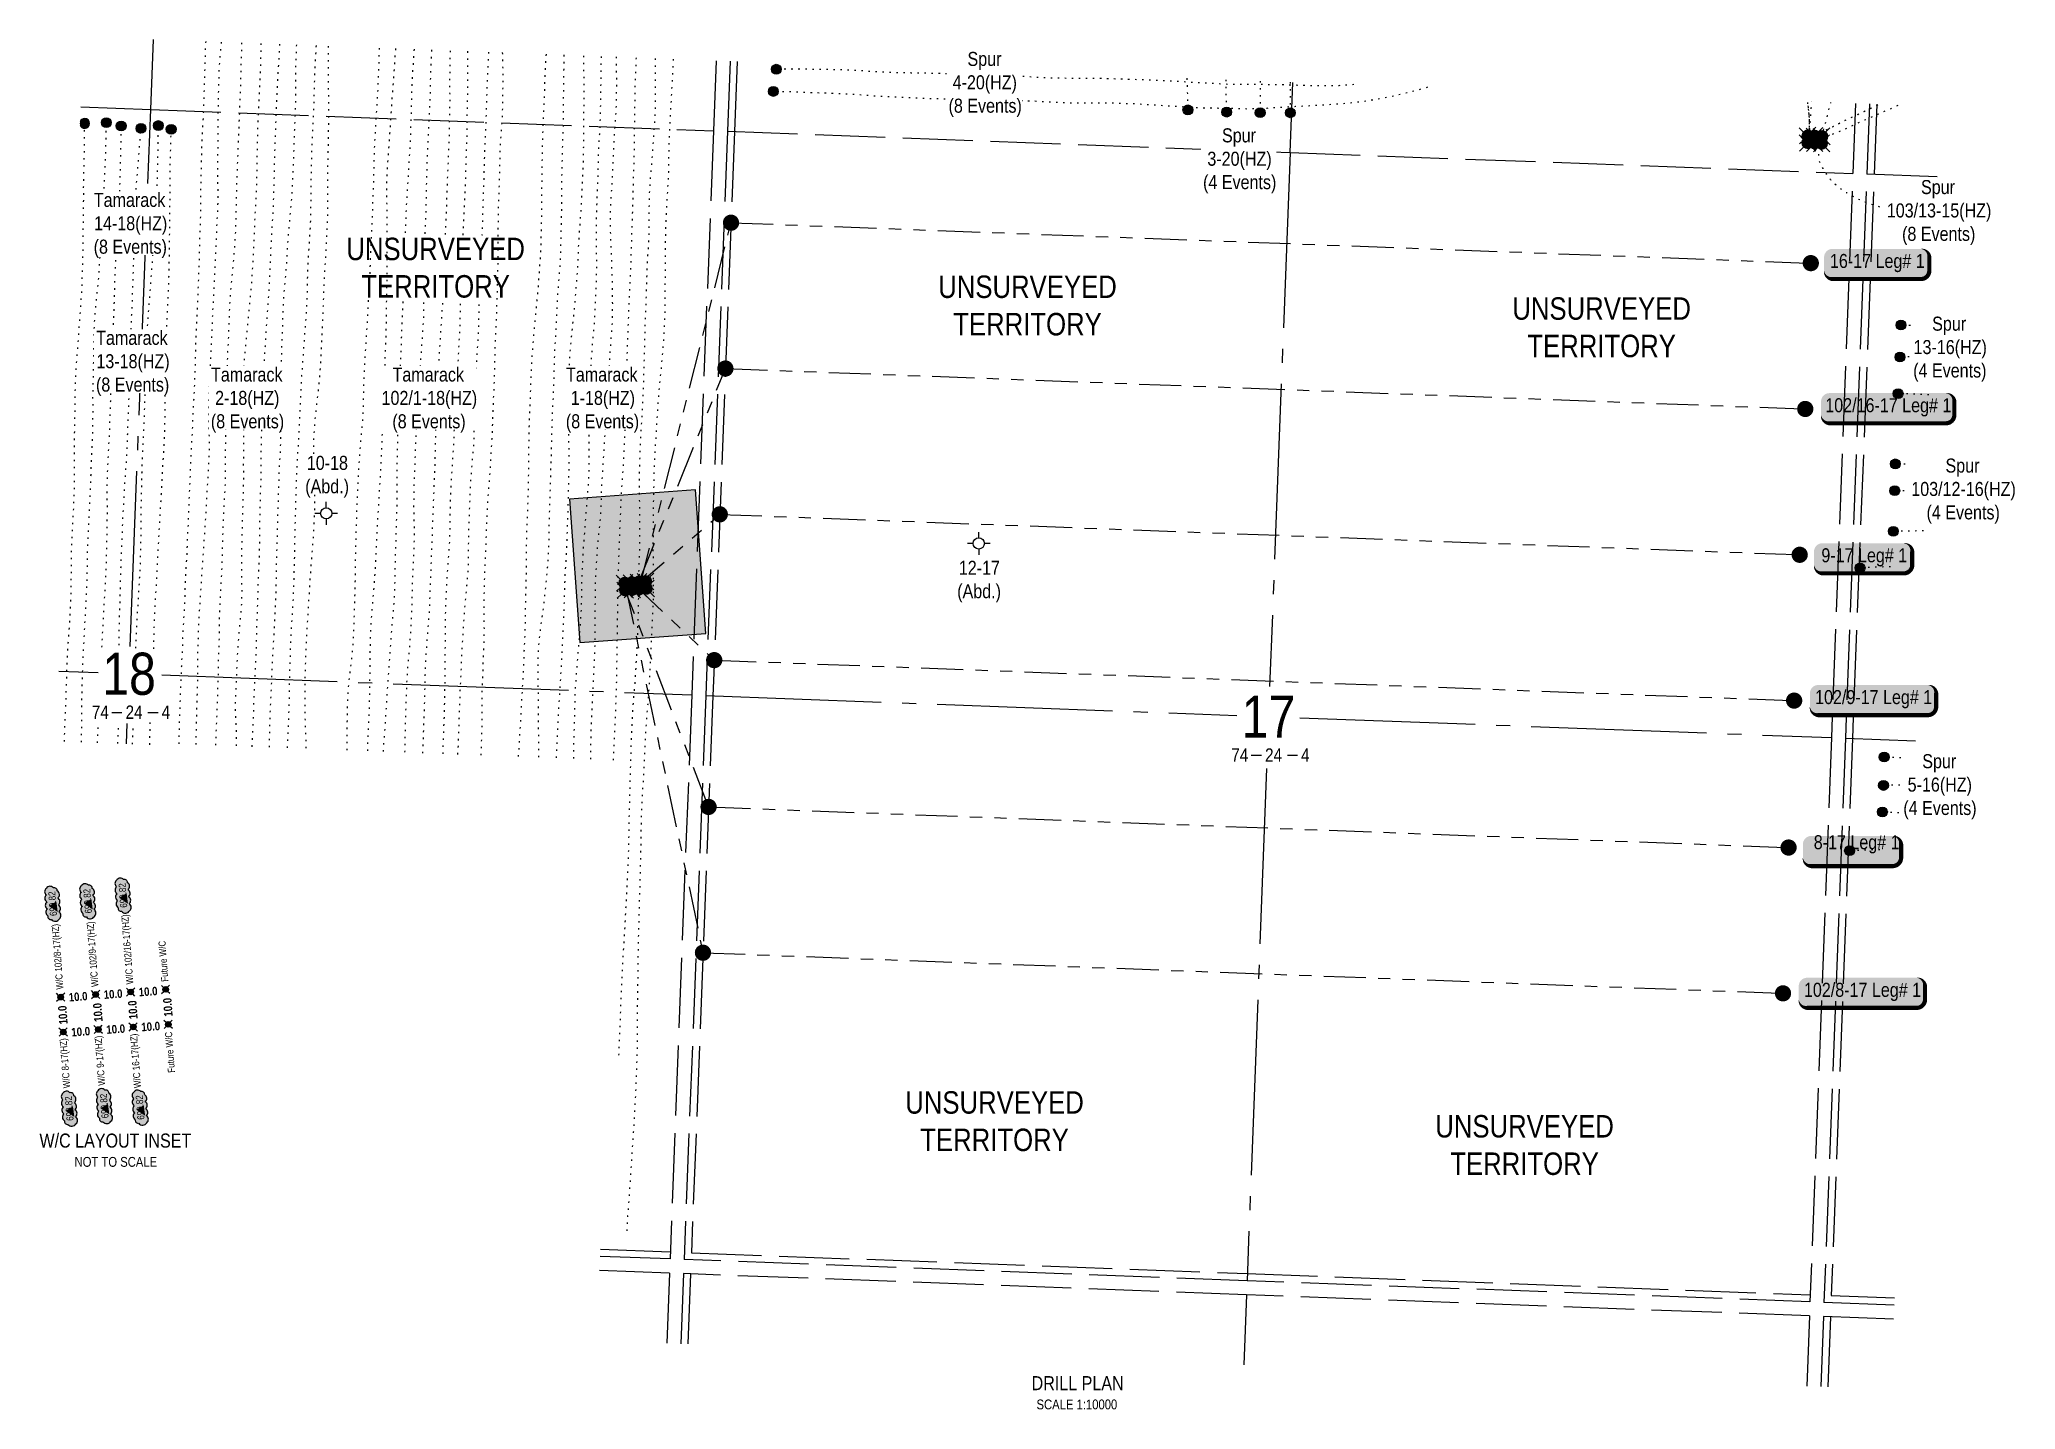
# Model space of a CAD drawing. Extents: x 329857 to 337194, y 6142471 to 6144607.
# Drawn here: x 334379 to 337194, y 6142471 to 6144423 of the extents above; entities that cross this region are included whole.
import ezdxf
from ezdxf.enums import TextEntityAlignment as Align

# ---------------------------------------------------------------- set-up
doc = ezdxf.new("R2010")
doc.units = 0
doc.header["$LTSCALE"] = 5
for name, pattern in [('foc-DOT', [1, 0.2, -0.8]), ('foc-DRILLPATH', [14.75, 6, -1.75, 1.75, -1.75, 1.75, -1.75]), ('foc-QUARTERLINE', [33, 25, -3, 2, -3]), ('foc-UNSURVEYED', [12.5, 10, -2.5])]:
    doc.linetypes.add(name, pattern=pattern)
for name, color, linetype in [('10', 1, 'Continuous'), ('9', 3, 'Continuous'), ('AS-DRILL', 8, 'foc-DOT'), ('AS-DRILL-T', 8, 'Continuous'), ('DETAIL-T', 7, 'Continuous'), ('F-WS-S', 8, 'Continuous'), ('L-BD', 7, 'Continuous'), ('L-MON', 1, 'Continuous'), ('L-QSEC', 8, 'foc-QUARTERLINE'), ('L-SECLBL', 7, 'Continuous'), ('L-UNS-T', 3, 'Continuous'), ('L-USEC', 7, 'foc-UNSURVEYED'), ('P-ELEVATION', 7, 'Continuous'), ('P-PDRILLPATH', 12, 'foc-DRILLPATH'), ('P-PROPOSED', 10, 'Continuous'), ('P-PROPOSED-H', 21, 'Continuous')]:
    doc.layers.add(name, color=color, linetype=linetype)
doc.layers.add('F-WS-T', color=190, linetype='Continuous', lineweight=9)
doc.styles.add('80', font='ARIALN.TTF', dxfattribs={"height": 10})
doc.styles.add('80CG', font='ARIALN.TTF', dxfattribs={"height": 10})
doc.styles.add('80L', font='ARIALN.TTF', dxfattribs={"height": 10})
doc.styles.add('BOLD', font='ARIALNB.TTF')
doc.styles.add('SIMPLEX', font='ARIALN.TTF')

msp = doc.modelspace()

# ---------------------------------------------------------------- texts
at = {"layer": 'DETAIL-T', "color": 3, "attachment_point": 1, "style": '80CG'}
for s, insert, char_height, width in [('\\pi10.13939;W/C LAYOUT INSET\\P\\pi60.17208;{\\H0.7x;NOT TO SCALE}', (334368.687, 6142864.084), 19.99698, 235.90785), ('\\pi49.16539;DRILL PLAN\\P\\pi56.16744;{\\H0.7x;SCALE 1:10000}', (335743.245, 6142518.381), 20, 225.8342)]:
    msp.add_mtext(s, dxfattribs=dict(at, insert=insert, char_height=char_height, width=width))
at = {"layer": 'F-WS-T', "insert": (335700.907, 6143680.423), "char_height": 19.99698, "attachment_point": 1, "style": '80L'}
msp.add_mtext_dynamic_manual_height_columns('\\pi-12.22987;12-17\\P\\pi-14.51465;(Abd.)', width=30.59333, gutter_width=49.992, heights=[0], dxfattribs=at)
at = {"layer": 'L-BD', "color": 3, "style": 'BOLD'}
for rotation, p in [(4.2052, (334433.919, 6143059.202)), (4.2052, (334483.777, 6143062.868)), (4.2052, (334533.635, 6143066.533)), (94.2052, (334412.119, 6143033.086)), (94.2052, (334461.977, 6143036.752)), (94.2052, (334511.834, 6143040.418)), (94.2052, (334561.692, 6143044.084)), (4.2052, (334437.585, 6143009.344)), (4.2052, (334487.443, 6143013.01)), (4.2052, (334537.3, 6143016.676))]:
    msp.add_text('10.0', height=11.9982, rotation=rotation, dxfattribs=at).set_placement(p, align=Align.MIDDLE)
at = {"layer": 'L-BD', "attachment_point": 1, "rotation": 94.205278, "style": '80L'}
for s, width, insert, char_height in [('W/C 102/8-17(HZ)', 92.95771, (334402.996, 6143069.075), 9.99849), ('W/C 102/9-17(HZ)', 92.95771, (334452.854, 6143072.741), 9.99849), ('W/C 102/16-17(HZ)', 101.26017, (334502.711, 6143076.407), 9.99849), ('Future W/C', 101.26017, (334552.569, 6143080.073), 9.9985), ('Future W/C', 58.18124, (334561.915, 6142950.375), 9.9985), ('W/C 8-17(HZ)', 92.95771, (334412.711, 6142928.381), 9.99849), ('W/C 9-17(HZ)', 92.95771, (334462.568, 6142932.047), 9.99849), ('W/C 16-17(HZ)', 92.95771, (334513.595, 6142928.596), 9.99849)]:
    msp.add_mtext_dynamic_manual_height_columns(s, width=width, gutter_width=49.992, heights=[0], dxfattribs=dict(at, insert=insert, char_height=char_height))
at = {"layer": 'L-UNS-T', "color": 3, "char_height": 31.99516, "attachment_point": 5, "style": '80L'}
for insert in [(335786.559, 6144044.093), (336604.523, 6144013.046), (335739.579, 6142881.567), (336494.724, 6142847.572)]:
    msp.add_mtext_dynamic_manual_height_columns('UNSURVEYED TERRITORY', width=126.39464, gutter_width=47.493, heights=[0], dxfattribs=dict(at, insert=insert))

# ---------------------------------------------------------------- blocks, each defined once
blk = doc.blocks.new('L-SECLBL')
at = {"layer": '9', "color": 7}
for p, q in [((-5.1, -27.8), (-12.3, -27.8)), ((20.7, -27.8), (13.5, -27.8))]:
    blk.add_line(p, q, dxfattribs=at)
at = {"layer": '10', "color": 2, "style": 'SIMPLEX'}
blk.add_attdef('SEC', text='', height=30, dxfattribs=at).set_placement((0, 0), align=Align.MIDDLE)
at = {"layer": '10', "color": 5, "style": '80L'}
blk.add_attdef('TWP', text='', height=9.5, dxfattribs=at).set_placement((-14.4, -27.4), align=Align.MIDDLE_RIGHT)
blk.add_attdef('RGE', text='', height=9.5, dxfattribs=at).set_placement((3.6, -27.4), align=Align.MIDDLE_CENTER)
blk.add_attdef('MER', text='', height=9.5, dxfattribs=at).set_placement((23.2, -27.4), align=Align.MIDDLE_LEFT)
blk = doc.blocks.new('GABD')
for p, q in [((-0.81, 0), (-1.62, 0)), ((0, 0.81), (0, 1.62)), ((1.62, 0), (0.81, 0)), ((0, -0.81), (0, -1.62))]:
    blk.add_line(p, q)
blk.add_circle((0, 0), 0.8)
blk = doc.blocks.new('WC')
at = {"layer": 'L-MON'}
h = blk.add_hatch(color=255, dxfattribs=at)
h.dxf.hatch_style = 1
edge = h.paths.add_edge_path()
edge.add_arc((0, 0), 0.9, 0, 360)
at = {"layer": 'L-MON', "color": 240, "flags": 128}
for points in [[(-0.62, 0.5), (-1.23, 1.12)], [(0.52, 0.61), (1.13, 1.21)], [(-1.18, -1.18), (-0.56, -0.57)], [(1.16, -1.18), (0.56, -0.57)]]:
    blk.add_lwpolyline(points, dxfattribs=at)
at = {"layer": 'L-MON', "color": 240}
for radius in [0.8, 0.373]:
    blk.add_circle((0, 0), radius, dxfattribs=at)
blk = doc.blocks.new('plbh')
at = {"layer": 'L-MON'}
h = blk.add_hatch(color=255, dxfattribs=at)
h.dxf.hatch_style = 1
edge = h.paths.add_edge_path()
edge.add_arc((0, 0), 1.16, 0, 360)
h = blk.add_hatch(color=256, dxfattribs=at)
h.dxf.hatch_style = 1
h.paths.add_polyline_path([(-0.96, 0, 1), (0.96, 0, 1)])
h.paths.add_polyline_path([(0.91, 0, -1), (-0.91, 0, -1)], flags=16)
h.paths.add_polyline_path([(0.45, 0, -1), (-0.45, 0, -1)], flags=0)
h = blk.add_hatch(color=256, dxfattribs=at)
h.dxf.hatch_style = 1
h.paths.add_polyline_path([(-0.45, 0, 1), (0.45, 0, 1)])
h.paths.add_polyline_path([(0.4, 0, -1), (-0.4, 0, -1)], flags=16)
at = {"layer": 'L-MON', "color": 240}
for radius in [0.96, 0.91, 0.45, 0.4]:
    blk.add_circle((0, 0), radius, dxfattribs=at)
blk = doc.blocks.new('WC3')
at = {"layer": 'L-MON'}
h = blk.add_hatch(color=255, dxfattribs=at)
h.dxf.hatch_style = 1
edge = h.paths.add_edge_path()
edge.add_arc((0, 0), 0.9, 0, 360)
at = {"layer": 'L-MON', "color": 206, "flags": 128}
for points in [[(-0.62, 0.5), (-1.23, 1.12)], [(0.52, 0.61), (1.13, 1.21)], [(-1.18, -1.18), (-0.56, -0.57)], [(1.16, -1.18), (0.56, -0.57)]]:
    blk.add_lwpolyline(points, dxfattribs=at)
at = {"layer": 'L-MON', "color": 206}
for radius in [0.8, 0.373]:
    blk.add_circle((0, 0), radius, dxfattribs=at)
blk = doc.blocks.new('*U450')
h = blk.add_hatch(color=254)
edge = h.paths.add_edge_path()
edge.add_line((-39, -11.5), (39, -11.5))
edge.add_arc((39, -5.5), 6, 270, 360)
edge.add_line((45, -5.5), (45, 4))
edge.add_arc((39, 4), 6, 0, 90)
edge.add_line((39, 10), (-39, 10))
edge.add_arc((-39, 4), 6, 90, 180)
edge.add_line((-45, 4), (-45, -5.5))
edge.add_arc((-39, -5.5), 6, 180, 270)
at = {"color": 1, "flags": 128}
blk.add_lwpolyline([(-39, -11.5, 3, 3, 0), (39, -11.5, 3, 3, 0.414214), (45, -5.5, 3, 3, 0), (45, 4, 3, 0, 0.414214), (39, 10, 0, 0, 0), (-39, 10, 0, 0, 0.414214), (-45, 4, 0, 0, 0), (-45, -5.5, 0, 3, 0.414214)], format="xyseb", close=True, dxfattribs=at)
blk.add_lwpolyline([(-29.2, -3.7, 0, 10, 0), (0, 0, 5, 5, 0)], format="xyseb", dxfattribs=at)
at = {"color": 1, "style": '80'}
blk.add_attdef('ENTER_TEXT_001', (-37, -5), '', height=10, dxfattribs=at)
blk = doc.blocks.new('*U451')
h = blk.add_hatch(color=254)
edge = h.paths.add_edge_path()
edge.add_line((-29, -11.5), (29, -11.5))
edge.add_arc((29, -5.5), 6, 270, 360)
edge.add_line((35, -5.5), (35, 4))
edge.add_arc((29, 4), 6, 0, 90)
edge.add_line((29, 10), (-29, 10))
edge.add_arc((-29, 4), 6, 90, 180)
edge.add_line((-35, 4), (-35, -5.5))
edge.add_arc((-29, -5.5), 6, 180, 270)
at = {"color": 1, "flags": 128}
blk.add_lwpolyline([(-29, -11.5, 3, 3, 0), (29, -11.5, 3, 3, 0.414214), (35, -5.5, 3, 3, 0), (35, 4, 3, 0, 0.414214), (29, 10, 0, 0, 0), (-29, 10, 0, 0, 0.414214), (-35, 4, 0, 0, 0), (-35, -5.5, 0, 3, 0.414214)], format="xyseb", close=True, dxfattribs=at)
blk.add_lwpolyline([(-24.9, -2.7, 0, 10, 0), (0, 0, 5, 5, 0)], format="xyseb", dxfattribs=at)
at = {"color": 1, "style": '80'}
blk.add_attdef('ENTER_TEXT_001', (-37, -5), '', height=10, dxfattribs=at)
blk = doc.blocks.new('*U452')
h = blk.add_hatch(color=254)
edge = h.paths.add_edge_path()
edge.add_line((-41.5, -11.5), (41.5, -11.5))
edge.add_arc((41.5, -5.5), 6, 270, 360)
edge.add_line((47.5, -5.5), (47.5, 4))
edge.add_arc((41.5, 4), 6, 0, 90)
edge.add_line((41.5, 10), (-41.5, 10))
edge.add_arc((-41.5, 4), 6, 90, 180)
edge.add_line((-47.5, 4), (-47.5, -5.5))
edge.add_arc((-41.5, -5.5), 6, 180, 270)
at = {"color": 1, "flags": 128}
blk.add_lwpolyline([(-41.5, -11.5, 3, 3, 0), (41.5, -11.5, 3, 3, 0.414214), (47.5, -5.5, 3, 3, 0), (47.5, 4, 3, 0, 0.414214), (41.5, 10, 0, 0, 0), (-41.5, 10, 0, 0, 0.414214), (-47.5, 4, 0, 0, 0), (-47.5, -5.5, 0, 3, 0.414214)], format="xyseb", close=True, dxfattribs=at)
blk.add_lwpolyline([(-29.2, -3.7, 0, 10, 0), (0, 0, 5, 5, 0)], format="xyseb", dxfattribs=at)
at = {"color": 1, "style": '80'}
blk.add_attdef('ENTER_TEXT_001', (-37, -5), '', height=10, dxfattribs=at)
blk = doc.blocks.new('*U453')
h = blk.add_hatch(color=254)
edge = h.paths.add_edge_path()
edge.add_line((-31.5, -11.5), (31.5, -11.5))
edge.add_arc((31.5, -5.5), 6, 270, 360)
edge.add_line((37.5, -5.5), (37.5, 4))
edge.add_arc((31.5, 4), 6, 0, 90)
edge.add_line((31.5, 10), (-31.5, 10))
edge.add_arc((-31.5, 4), 6, 90, 180)
edge.add_line((-37.5, 4), (-37.5, -5.5))
edge.add_arc((-31.5, -5.5), 6, 180, 270)
at = {"color": 1, "flags": 128}
blk.add_lwpolyline([(-31.5, -11.5, 3, 3, 0), (31.5, -11.5, 3, 3, 0.414214), (37.5, -5.5, 3, 3, 0), (37.5, 4, 3, 0, 0.414214), (31.5, 10, 0, 0, 0), (-31.5, 10, 0, 0, 0.414214), (-37.5, 4, 0, 0, 0), (-37.5, -5.5, 0, 3, 0.414214)], format="xyseb", close=True, dxfattribs=at)
blk.add_lwpolyline([(-24.9, -2.7, 0, 10, 0), (0, 0, 5, 5, 0)], format="xyseb", dxfattribs=at)
at = {"color": 1, "style": '80'}
blk.add_attdef('ENTER_TEXT_001', (-37, -5), '', height=10, dxfattribs=at)
blk = doc.blocks.new('wa')
at = {"layer": 'P-ELEVATION'}
h = blk.add_hatch(color=111, dxfattribs=at)
h.dxf.hatch_style = 1
edge = h.paths.add_edge_path()
edge.add_arc((-17.4, -4.5), 6.1, 215, 325)
edge.add_arc((-7.4, -4.5), 6.1, 215, 325)
edge.add_arc((2.6, -4.5), 6.1, 215, 325)
edge.add_arc((12.7, -4.5), 6.1, 215, 325)
edge.add_arc((18.1, -3.7), 4.32, 263.4336, 373.4336)
edge.add_arc((18.8, 2.3), 6.1, 305, 415)
edge.add_arc((17.5, 4.4), 5.69, 30.6955, 140.6955)
edge.add_arc((8.1, 4.5), 6.1, 35, 145)
edge.add_arc((-1.9, 4.5), 6.1, 35, 145)
edge.add_arc((-11.9, 4.5), 6.1, 35, 145)
edge.add_arc((-18, 3.8), 4.33, 75.4261, 185.4261)
edge.add_arc((-18.4, -2.3), 6.96, 125, 235)
at = {"color": 240, "flags": 128}
blk.add_lwpolyline([(-22.4, -8, 0.520567), (-12.3, -8, 0.520567), (-2.4, -8, 0.520567), (7.6, -8, 0.520567), (17.6, -8, 0.520567), (22.4, -2.7, 0.520567), (22.4, 7.3, 0.520567), (13.1, 8, 0.520567), (3.1, 8, 0.520567), (-6.9, 8, 0.520567), (-16.9, 8, 0.520567), (-22.4, 3.4, 0.520567)], format="xyb", close=True, dxfattribs=at)
at = {"layer": 'P-ELEVATION', "color": 240, "flags": 128}
blk.add_lwpolyline([(0, 0, 12.5, 0, 0), (-12.4, -6.4, 0, 0, 0)], format="xyseb", dxfattribs=at)
at = {"layer": 'P-ELEVATION', "color": 240, "style": '80'}
blk.add_attdef('ELEVATION', text='', height=10, dxfattribs=at).set_placement((0, 0), align=Align.MIDDLE_CENTER)

# ---------------------------------------------------------------- hatches: boundary and pattern name
at = {"layer": 'AS-DRILL-T'}
h = msp.add_hatch(color=256, dxfattribs=at)
h.dxf.hatch_style = 1
edge = h.paths.add_edge_path()
edge.add_arc((335428.58, 6144380.982), 6.999, 0, 360)
h = msp.add_hatch(color=256, dxfattribs=at)
h.dxf.hatch_style = 1
edge = h.paths.add_edge_path()
edge.add_arc((335424.463, 6144349.345), 6.999, 0, 360)
h = msp.add_hatch(color=256, dxfattribs=at)
h.dxf.hatch_style = 1
edge = h.paths.add_edge_path()
edge.add_arc((334443.226, 6144303.717), 6.999, 0, 360)
h = msp.add_hatch(color=256, dxfattribs=at)
h.dxf.hatch_style = 1
edge = h.paths.add_edge_path()
edge.add_arc((334474.153, 6144304.873), 6.999, 0, 360)
h = msp.add_hatch(color=256, dxfattribs=at)
h.dxf.hatch_style = 1
edge = h.paths.add_edge_path()
edge.add_arc((334495.258, 6144300.163), 6.999, 0, 360)
h = msp.add_hatch(color=256, dxfattribs=at)
h.dxf.hatch_style = 1
edge = h.paths.add_edge_path()
edge.add_arc((334523.472, 6144296.63), 6.999, 0, 360)
h = msp.add_hatch(color=256, dxfattribs=at)
h.dxf.hatch_style = 1
edge = h.paths.add_edge_path()
edge.add_arc((334548.229, 6144300.715), 6.999, 0, 360)
h = msp.add_hatch(color=256, dxfattribs=at)
h.dxf.hatch_style = 1
edge = h.paths.add_edge_path()
edge.add_arc((336015.037, 6144323.066), 6.999, 0, 360)
h = msp.add_hatch(color=256, dxfattribs=at)
h.dxf.hatch_style = 1
edge = h.paths.add_edge_path()
edge.add_arc((336070.385, 6144319.875), 6.999, 0, 360)
h = msp.add_hatch(color=256, dxfattribs=at)
h.dxf.hatch_style = 1
edge = h.paths.add_edge_path()
edge.add_arc((336118.028, 6144319.03), 6.999, 0, 360)
h = msp.add_hatch(color=256, dxfattribs=at)
h.dxf.hatch_style = 1
edge = h.paths.add_edge_path()
edge.add_arc((336160.893, 6144318.879), 6.999, 0, 360)
h = msp.add_hatch(color=256, dxfattribs=at)
h.dxf.hatch_style = 1
edge = h.paths.add_edge_path()
edge.add_arc((334566.518, 6144295.445), 6.999, 0, 360)
h = msp.add_hatch(color=256, dxfattribs=at)
h.dxf.hatch_style = 1
edge = h.paths.add_edge_path()
edge.add_arc((337030.978, 6144016.344), 6.999, 0, 360)
h = msp.add_hatch(color=256, dxfattribs=at)
h.dxf.hatch_style = 1
edge = h.paths.add_edge_path()
edge.add_arc((337029.544, 6143970.806), 6.999, 0, 360)
h = msp.add_hatch(color=256, dxfattribs=at)
h.dxf.hatch_style = 1
edge = h.paths.add_edge_path()
edge.add_arc((337026.973, 6143918.715), 6.999, 0, 360)
h = msp.add_hatch(color=256, dxfattribs=at)
h.dxf.hatch_style = 1
edge = h.paths.add_edge_path()
edge.add_arc((337022.984, 6143818.486), 6.999, 0, 360)
h = msp.add_hatch(color=256, dxfattribs=at)
h.dxf.hatch_style = 1
edge = h.paths.add_edge_path()
edge.add_arc((337022.188, 6143780.339), 6.999, 0, 360)
h = msp.add_hatch(color=256, dxfattribs=at)
h.dxf.hatch_style = 1
edge = h.paths.add_edge_path()
edge.add_arc((337020.159, 6143722.434), 6.999, 0, 360)
h = msp.add_hatch(color=256, dxfattribs=at)
h.dxf.hatch_style = 1
edge = h.paths.add_edge_path()
edge.add_arc((336972.808, 6143670.21), 6.999, 0, 360)
h = msp.add_hatch(color=256, dxfattribs=at)
h.dxf.hatch_style = 1
edge = h.paths.add_edge_path()
edge.add_arc((337007.085, 6143400.772), 6.999, 0, 360)
h = msp.add_hatch(color=256, dxfattribs=at)
h.dxf.hatch_style = 1
edge = h.paths.add_edge_path()
edge.add_arc((337006.098, 6143360.2), 6.999, 0, 360)
h = msp.add_hatch(color=256, dxfattribs=at)
h.dxf.hatch_style = 1
edge = h.paths.add_edge_path()
edge.add_arc((337004.618, 6143322.459), 6.999, 0, 360)
h = msp.add_hatch(color=256, dxfattribs=at)
h.dxf.hatch_style = 1
edge = h.paths.add_edge_path()
edge.add_arc((336957.735, 6143267.253), 6.999, 0, 360)
at = {"layer": 'P-PROPOSED-H'}
h = msp.add_hatch(color=256, dxfattribs=at)
h.dxf.hatch_style = 1
h.paths.add_polyline_path([(335133.828, 6143768.208), (335148.858, 6143563.791), (335328.346, 6143576.988), (335313.316, 6143781.405)])

# ---------------------------------------------------------------- linework, layer by layer
at = {"layer": 'AS-DRILL', "ltscale": 2, "flags": 128}
for points in [[(334615.701, 6144420.545), (334615.164, 6144410.191), (334614.694, 6144396.68), (334614.333, 6144383.153), (334613.891, 6144369.63), (334613.42, 6144356.109), (334613.119, 6144342.57), (334612.717, 6144329.036), (334612.125, 6144315.498), (334611.364, 6144301.978), (334610.453, 6144288.463), (334609.831, 6144274.927), (334609.569, 6144261.377), (334609.288, 6144247.847), (334608.918, 6144234.342), (334608.573, 6144220.725), (334608.412, 6144207.201), (334608.431, 6144193.66), (334608.29, 6144180.156), (334607.976, 6144166.538), (334607.464, 6144152.997), (334606.959, 6144139.387), (334606.737, 6144125.835), (334606.414, 6144112.247), (334605.971, 6144098.684), (334605.44, 6144085.165), (334604.807, 6144071.599), (334604.295, 6144058.039), (334603.864, 6144044.535), (334603.252, 6144030.999), (334602.45, 6144017.46), (334601.749, 6144003.937), (334601.206, 6143990.358), (334600.873, 6143976.8), (334600.692, 6143963.257), (334600.289, 6143949.703), (334599.696, 6143936.136), (334599.177, 6143922.646), (334598.505, 6143909.121), (334597.723, 6143895.581), (334597.08, 6143882.016), (334596.569, 6143868.496), (334595.877, 6143854.942), (334594.997, 6143841.456), (334594.294, 6143827.893), (334593.793, 6143814.383), (334593.372, 6143800.849), (334592.758, 6143787.252), (334592.044, 6143773.66), (334591.533, 6143760.149), (334591.173, 6143746.643), (334590.609, 6143733.045), (334589.867, 6143719.503), (334589.252, 6143705.897), (334588.741, 6143692.367), (334588.04, 6143678.854), (334587.19, 6143665.366), (334586.508, 6143651.843), (334585.996, 6143638.302), (334585.595, 6143624.768), (334584.993, 6143611.221), (334584.18, 6143597.672), (334583.439, 6143584.151), (334582.847, 6143570.613), (334582.316, 6143557.094), (334581.655, 6143543.559), (334580.981, 6143529.975), (334580.43, 6143516.456), (334579.959, 6143502.934), (334579.439, 6143489.434), (334578.855, 6143475.857), (334578.345, 6143462.356), (334577.925, 6143448.853), (334577.621, 6143435.274), (334577.319, 6143421.706), (334577.208, 6143416.729)], [(334637.673, 6144419.718), (334636.653, 6144408.453), (334635.484, 6144394.978), (334634.693, 6144381.468), (334634.211, 6144367.937), (334633.809, 6144354.392), (334633.497, 6144340.844), (334633.276, 6144327.312), (334633.154, 6144313.757), (334633.092, 6144300.21), (334633.13, 6144286.648), (334632.999, 6144273.113), (334632.718, 6144259.604), (334632.574, 6144245.989), (334632.533, 6144232.461), (334632.641, 6144218.917), (334632.881, 6144205.407), (334632.847, 6144191.789), (334632.324, 6144178.238), (334631.55, 6144164.648), (334630.978, 6144151.09), (334630.595, 6144137.515), (334629.992, 6144123.958), (334629.271, 6144110.436), (334628.578, 6144096.872), (334627.926, 6144083.328), (334627.375, 6144069.819), (334626.654, 6144056.286), (334625.802, 6144042.759), (334625.141, 6144029.235), (334624.607, 6144015.655), (334624.175, 6144002.102), (334623.574, 6143988.575), (334622.832, 6143975.033), (334622.189, 6143961.478), (334621.599, 6143947.981), (334621.067, 6143934.451), (334620.615, 6143920.889), (334620.262, 6143907.312), (334620.08, 6143893.779), (334620.088, 6143880.209), (334620.247, 6143866.693), (334620.535, 6143853.121), (334620.594, 6143839.599), (334620.063, 6143826.07), (334619.369, 6143812.476), (334618.625, 6143798.885), (334617.724, 6143785.389), (334616.885, 6143771.912), (334616.161, 6143758.32), (334615.499, 6143744.775), (334614.694, 6143731.176), (334613.754, 6143717.672), (334612.793, 6143704.179), (334611.884, 6143690.704), (334610.983, 6143677.199), (334610.072, 6143663.684), (334609.181, 6143650.188), (334608.269, 6143636.653), (334607.407, 6143623.106), (334606.606, 6143609.587), (334605.845, 6143596.067), (334605.194, 6143582.552), (334604.722, 6143569.01), (334604.338, 6143555.404), (334604.026, 6143541.876), (334603.945, 6143528.339), (334603.965, 6143514.829), (334603.701, 6143501.249), (334603.241, 6143487.746), (334602.861, 6143474.241), (334602.467, 6143460.656), (334602.115, 6143447.1), (334601.864, 6143433.569), (334601.754, 6143420.064), (334601.794, 6143415.803)], [(334666.912, 6144418.616), (334666.645, 6144411.55), (334666.213, 6144398.016), (334665.852, 6144384.49), (334665.521, 6144370.973), (334665.1, 6144357.449), (334664.589, 6144343.929), (334664.148, 6144330.406), (334663.607, 6144316.897), (334662.956, 6144303.362), (334662.384, 6144289.834), (334661.903, 6144276.312), (334661.424, 6144262.831), (334660.859, 6144249.222), (334660.288, 6144235.694), (334659.857, 6144222.191), (334659.513, 6144208.584), (334659.261, 6144195.024), (334658.926, 6144181.406), (334658.543, 6144167.841), (334658.22, 6144154.264), (334657.548, 6144140.709), (334656.557, 6144127.207), (334655.535, 6144113.667), (334654.364, 6144100.152), (334653.044, 6144086.693), (334651.734, 6144073.213), (334650.563, 6144059.698), (334649.682, 6144046.192), (334649.079, 6144032.635), (334648.607, 6144019.083), (334648.196, 6144005.559), (334647.654, 6143992.02), (334646.961, 6143978.457), (334646.342, 6143964.971), (334645.89, 6143951.438), (334645.617, 6143937.868), (334645.504, 6143924.293), (334645.473, 6143910.764), (334645.171, 6143897.205), (334644.65, 6143883.695), (334644.207, 6143870.122), (334643.847, 6143856.606), (334643.605, 6143843.065), (334643.461, 6143829.461), (334643.396, 6143815.843), (334643.426, 6143802.322), (334643.196, 6143788.821), (334642.522, 6143775.227), (334641.77, 6143761.696), (334641.075, 6143748.092), (334640.464, 6143734.566), (334639.953, 6143721.036), (334639.462, 6143707.534), (334639.091, 6143693.999), (334638.799, 6143680.46), (334638.388, 6143666.926), (334637.706, 6143653.392), (334636.874, 6143639.844), (334636.113, 6143626.333), (334635.451, 6143612.799), (334635, 6143599.276), (334634.909, 6143585.74), (334634.805, 6143572.143), (334634.274, 6143558.624), (334633.682, 6143545.097), (334633.442, 6143531.586), (334633.299, 6143518.001), (334632.889, 6143504.507), (334632.376, 6143490.937), (334632.004, 6143477.391), (334631.603, 6143463.887), (334630.943, 6143450.392), (334630.222, 6143436.87), (334629.76, 6143423.337), (334629.55, 6143414.758)], [(334694.446, 6144417.579), (334694.422, 6144416.654), (334694.121, 6144403.126), (334693.81, 6144389.597), (334693.258, 6144376.069), (334692.606, 6144362.534), (334692.045, 6144349.005), (334691.354, 6144335.482), (334690.602, 6144321.951), (334690.01, 6144308.414), (334689.549, 6144294.881), (334689.219, 6144281.384), (334688.934, 6144267.765), (334688.663, 6144254.235), (334688.442, 6144240.724), (334688.228, 6144227.112), (334687.836, 6144213.557), (334687.201, 6144199.951), (334686.449, 6144186.41), (334685.736, 6144172.838), (334685.143, 6144159.28), (334684.542, 6144145.754), (334683.939, 6144132.187), (334683.347, 6144118.629), (334682.636, 6144105.127), (334681.785, 6144091.609), (334680.883, 6144078.084), (334679.833, 6144064.585), (334678.521, 6144051.065), (334677.14, 6144037.568), (334675.84, 6144024.088), (334674.57, 6144010.597), (334673.288, 6143997.077), (334672.009, 6143983.636), (334670.74, 6143970.165), (334669.638, 6143956.647), (334669.046, 6143943.1), (334668.916, 6143929.585), (334668.943, 6143916.024), (334669.063, 6143902.509), (334669.29, 6143888.93), (334669.55, 6143875.41), (334669.619, 6143861.878), (334669.475, 6143848.273), (334669.37, 6143834.657), (334669.29, 6143821.14), (334669.329, 6143807.629), (334669.375, 6143794.027), (334669.093, 6143780.468), (334668.649, 6143766.864), (334668.207, 6143753.331), (334667.796, 6143739.797), (334667.536, 6143726.297), (334667.134, 6143712.763), (334666.712, 6143699.219), (334666.561, 6143685.685), (334666.509, 6143672.127), (334666.616, 6143658.542), (334666.925, 6143645.011), (334666.983, 6143631.458), (334666.502, 6143617.937), (334665.451, 6143604.427), (334664.128, 6143590.888), (334662.908, 6143577.405), (334661.808, 6143563.917), (334660.858, 6143550.434), (334660.215, 6143536.869), (334659.665, 6143523.37), (334658.992, 6143509.796), (334658.389, 6143496.239), (334657.868, 6143482.719), (334657.718, 6143469.215), (334658.127, 6143455.679), (334658.807, 6143442.153), (334659.253, 6143428.555), (334659.14, 6143414.97), (334659.084, 6143413.646)], [(334720.73, 6144416.589), (334720.359, 6144405.947), (334719.608, 6144392.426), (334718.735, 6144378.86), (334718.013, 6144365.317), (334717.341, 6144351.793), (334716.68, 6144338.269), (334716.038, 6144324.733), (334715.524, 6144311.143), (334715.072, 6144297.58), (334714.601, 6144284.059), (334714.096, 6144270.448), (334713.653, 6144256.875), (334713.31, 6144243.308), (334713.088, 6144229.746), (334712.766, 6144216.209), (334712.304, 6144202.647), (334711.85, 6144189.064), (334711.177, 6144175.49), (334710.346, 6144161.982), (334709.536, 6144148.483), (334708.733, 6144134.934), (334708.063, 6144121.43), (334707.491, 6144107.902), (334706.92, 6144094.374), (334706.378, 6144080.824), (334705.645, 6144067.253), (334704.703, 6144053.739), (334703.78, 6144040.154), (334702.828, 6144026.641), (334701.917, 6144013.106), (334701.047, 6143999.619), (334700.183, 6143986.053), (334699.381, 6143972.504), (334698.617, 6143958.903), (334697.874, 6143945.341), (334697.361, 6143931.771), (334697.02, 6143918.244), (334696.579, 6143904.731), (334696.016, 6143891.163), (334695.474, 6143877.624), (334694.973, 6143864.093), (334694.628, 6143850.476), (334694.436, 6143836.923), (334694.411, 6143823.294), (334694.428, 6143809.704), (334694.135, 6143796.125), (334693.653, 6143782.583), (334693.181, 6143769.031), (334692.809, 6143755.486), (334692.596, 6143741.934), (334692.524, 6143728.377), (334692.351, 6143714.793), (334692.04, 6143701.265), (334691.808, 6143687.714), (334691.325, 6143674.152), (334690.65, 6143660.538), (334690.12, 6143647.029), (334689.727, 6143633.454), (334689.384, 6143619.897), (334688.922, 6143606.345), (334688.441, 6143592.823), (334688.078, 6143579.257), (334687.757, 6143565.729), (334687.393, 6143552.123), (334686.808, 6143538.516), (334686.137, 6143524.982), (334685.445, 6143511.448), (334684.844, 6143497.931), (334684.302, 6143484.382), (334683.759, 6143470.823), (334683.247, 6143457.283), (334682.716, 6143443.743), (334682.185, 6143430.233), (334681.573, 6143416.697), (334681.374, 6143412.806)], [(334744.899, 6144415.678), (334744.314, 6144402.512), (334743.873, 6144388.969), (334743.599, 6144375.379), (334743.517, 6144361.823), (334743.595, 6144348.27), (334743.634, 6144334.738), (334743.232, 6144321.193), (334742.588, 6144307.608), (334741.976, 6144294.062), (334741.465, 6144280.531), (334741.091, 6144266.926), (334740.758, 6144253.358), (334740.175, 6144239.801), (334739.523, 6144226.256), (334738.921, 6144212.719), (334737.999, 6144199.184), (334736.807, 6144185.65), (334735.575, 6144172.118), (334734.415, 6144158.642), (334733.316, 6144145.165), (334732.274, 6144131.635), (334731.413, 6144118.138), (334730.652, 6144104.627), (334729.671, 6144091.115), (334728.361, 6144077.615), (334727.148, 6144064.082), (334726.207, 6144050.568), (334725.583, 6144036.972), (334725.172, 6144023.438), (334724.729, 6144009.885), (334724.219, 6143996.375), (334723.705, 6143982.794), (334723.402, 6143969.216), (334723.247, 6143955.592), (334723.265, 6143942.021), (334723.362, 6143928.437), (334723.211, 6143914.913), (334722.96, 6143901.383), (334722.716, 6143887.792), (334722.504, 6143874.24), (334722.312, 6143860.697), (334722.057, 6143847.067), (334721.546, 6143833.537), (334720.761, 6143819.927), (334720.088, 6143806.353), (334719.635, 6143792.79), (334719.233, 6143779.246), (334718.791, 6143765.693), (334718.359, 6143752.149), (334717.887, 6143738.607), (334717.515, 6143725.062), (334717.292, 6143711.47), (334716.92, 6143697.934), (334716.428, 6143684.393), (334716.096, 6143670.836), (334715.961, 6143657.211), (334715.81, 6143643.697), (334715.407, 6143630.122), (334714.725, 6143616.579), (334714.013, 6143603.036), (334713.332, 6143589.522), (334712.63, 6143575.969), (334711.879, 6143562.458), (334711.195, 6143548.874), (334710.541, 6143535.269), (334709.889, 6143521.725), (334709.287, 6143508.188), (334708.666, 6143494.672), (334708.004, 6143481.127), (334707.371, 6143467.571), (334706.9, 6143454.029), (334706.537, 6143440.473), (334706.187, 6143426.957), (334705.845, 6143413.42), (334705.807, 6143411.886)], [(334772.922, 6144414.623), (334772.382, 6144405.023), (334771.689, 6144391.46), (334771.036, 6144377.895), (334770.494, 6144364.336), (334770.061, 6144350.762), (334769.708, 6144337.196), (334769.253, 6144323.583), (334768.642, 6144310.047), (334767.969, 6144296.482), (334767.317, 6144282.937), (334766.775, 6144269.398), (334766.383, 6144255.863), (334766.061, 6144242.316), (334765.757, 6144228.717), (334765.515, 6144215.157), (334765.323, 6144201.614), (334765.199, 6144187.999), (334765.076, 6144174.413), (334764.703, 6144160.848), (334763.891, 6144147.319), (334762.97, 6144133.794), (334762.148, 6144120.256), (334761.385, 6144106.685), (334760.771, 6144093.109), (334760.35, 6144079.585), (334760.15, 6144066.073), (334759.857, 6144052.514), (334759.147, 6144039.021), (334758.206, 6144025.517), (334757.205, 6144011.996), (334756.134, 6143998.487), (334755.151, 6143984.925), (334754.23, 6143971.41), (334753.296, 6143957.826), (334752.385, 6143944.311), (334751.533, 6143930.784), (334750.843, 6143917.291), (334750.29, 6143903.712), (334749.747, 6143890.143), (334749.132, 6143876.536), (334748.409, 6143862.974), (334747.587, 6143849.426), (334746.716, 6143835.919), (334745.926, 6143822.42), (334745.242, 6143808.846), (334744.7, 6143795.297), (334744.279, 6143781.773), (334743.874, 6143768.148), (334743.472, 6143754.604), (334743.087, 6143740.979), (334742.723, 6143727.383), (334742.42, 6143713.804), (334742.208, 6143700.262), (334742.046, 6143686.698), (334741.694, 6143673.152), (334741.212, 6143659.61), (334740.79, 6143646.067), (334740.417, 6143632.491), (334739.796, 6143618.965), (334738.885, 6143605.45), (334738.043, 6143591.922), (334737.238, 6143578.313), (334736.548, 6143564.82), (334736.065, 6143551.248), (334735.613, 6143537.686), (334735.141, 6143524.144), (334734.79, 6143510.617), (334734.577, 6143497.055), (334734.446, 6143483.53), (334734.112, 6143469.923), (334733.587, 6143456.313), (334732.966, 6143442.777), (334732.304, 6143429.243), (334731.693, 6143415.736), (334731.529, 6143410.918)], [(334790.21, 6144413.972), (334790.189, 6144409.28), (334790.287, 6144395.717), (334790.345, 6144382.154), (334790.352, 6144368.574), (334790.389, 6144354.993), (334790.435, 6144341.401), (334790.481, 6144327.789), (334790.549, 6144314.236), (334790.476, 6144300.649), (334790.294, 6144287.106), (334789.983, 6144273.568), (334789.651, 6144260.03), (334789.479, 6144246.477), (334789.355, 6144232.882), (334789.233, 6144219.316), (334789.201, 6144205.777), (334789.297, 6144192.164), (334789.364, 6144178.591), (334788.992, 6144165.025), (334788.3, 6144151.482), (334787.618, 6144137.948), (334786.866, 6144124.407), (334786.093, 6144110.837), (334785.31, 6144097.267), (334784.609, 6144083.754), (334783.988, 6144070.248), (334783.397, 6144056.72), (334782.854, 6144043.161), (334782.243, 6144029.655), (334781.622, 6144016.129), (334781.07, 6144002.59), (334780.569, 6143989.059), (334779.937, 6143975.533), (334779.185, 6143961.992), (334778.233, 6143948.439), (334777.062, 6143934.944), (334775.739, 6143921.385), (334774.189, 6143907.925), (334772.59, 6143894.466), (334771.211, 6143881.019), (334770.199, 6143867.468), (334769.436, 6143853.908), (334769.032, 6143840.303), (334769.189, 6143826.727), (334769.647, 6143813.159), (334770.157, 6143799.65), (334770.647, 6143786.141), (334770.924, 6143772.56), (334770.732, 6143759.007), (334770.281, 6143745.495), (334769.717, 6143731.886), (334768.954, 6143718.336), (334768.013, 6143704.812), (334766.949, 6143691.223), (334765.876, 6143677.674), (334764.874, 6143664.133), (334763.952, 6143650.608), (334763.121, 6143637.08), (334762.289, 6143623.552), (334761.428, 6143610.025), (334760.636, 6143596.496), (334759.853, 6143582.926), (334759.122, 6143569.404), (334758.53, 6143555.867), (334757.997, 6143542.307), (334757.403, 6143528.7), (334756.902, 6143515.189), (334756.759, 6143501.605), (334756.837, 6143488.041), (334756.874, 6143474.48), (334756.973, 6143460.946), (334757.401, 6143447.39), (334758.041, 6143433.875), (334758.307, 6143420.265), (334758.068, 6143409.919)], [(334862.981, 6144411.23), (334862.773, 6144406.562), (334862.261, 6144393.011), (334861.811, 6144379.519), (334861.341, 6144366.017), (334860.812, 6144352.537), (334860.03, 6144339.007), (334859.067, 6144325.454), (334858.216, 6144311.937), (334857.435, 6144298.427), (334856.683, 6144284.886), (334856.012, 6144271.372), (334855.509, 6144257.781), (334855.198, 6144244.273), (334854.976, 6144230.701), (334854.514, 6144217.179), (334853.892, 6144203.613), (334853.42, 6144190.071), (334853.037, 6144176.496), (334852.663, 6144162.9), (334852.021, 6144149.355), (334851.18, 6144135.837), (334850.478, 6144122.314), (334849.997, 6144108.793), (334849.655, 6144095.236), (334849.011, 6144081.631), (334848.089, 6144068.116), (334847.256, 6144054.528), (334846.566, 6144041.045), (334845.965, 6144027.538), (334845.264, 6144014.005), (334844.413, 6144000.507), (334843.533, 6143987.011), (334842.682, 6143973.494), (334841.909, 6143959.944), (334841.307, 6143946.387), (334840.764, 6143932.828), (334840.294, 6143919.326), (334839.992, 6143905.787), (334839.77, 6143892.216), (334838.986, 6143878.646), (334837.626, 6143865.168), (334836.376, 6143851.667), (334835.325, 6143838.157), (334834.372, 6143824.604), (334833.459, 6143811.049), (334832.698, 6143797.538), (334831.987, 6143784.005), (334831.334, 6143770.45), (334830.834, 6143756.96), (334830.413, 6143743.426), (334830.042, 6143729.91), (334829.649, 6143716.345), (334829.276, 6143702.76), (334828.914, 6143689.203), (334828.683, 6143675.672), (334828.578, 6143662.046), (334828.355, 6143648.485), (334828.035, 6143634.977), (334827.621, 6143621.383), (334827.207, 6143607.779), (334826.776, 6143594.265), (334826.184, 6143580.728), (334825.562, 6143567.182), (334824.692, 6143553.686), (334823.324, 6143540.248), (334821.625, 6143526.814), (334820.046, 6143513.374), (334818.797, 6143499.913), (334817.976, 6143486.394), (334817.476, 6143472.913), (334817.104, 6143459.368), (334816.912, 6143445.805), (334816.84, 6143432.258), (334816.889, 6143418.736), (334816.978, 6143407.7)], [(334886.03, 6144410.362), (334885.201, 6144397.501), (334884.239, 6144383.968), (334883.34, 6144370.493), (334882.35, 6144357.021), (334881.321, 6144343.57), (334880.36, 6144330.058), (334879.448, 6144316.503), (334878.577, 6144302.986), (334877.736, 6144289.478), (334876.914, 6144275.94), (334875.884, 6144262.45), (334874.851, 6144248.89), (334874.051, 6144235.4), (334873.498, 6144221.842), (334873.328, 6144208.338), (334873.456, 6144194.773), (334873.614, 6144181.227), (334873.781, 6144167.65), (334873.878, 6144154.047), (334873.855, 6144140.477), (334873.884, 6144126.946), (334873.833, 6144113.408), (334873.751, 6144099.871), (334873.729, 6144086.312), (334873.474, 6144072.692), (334873.153, 6144059.144), (334873.008, 6144045.53), (334872.898, 6144032.034), (334872.628, 6144018.524), (334872.266, 6144004.978), (334871.965, 6143991.45), (334871.454, 6143977.929), (334870.862, 6143964.392), (334870.48, 6143950.837), (334870.027, 6143937.274), (334869.595, 6143923.711), (334869.284, 6143910.203), (334868.733, 6143896.674), (334868.02, 6143883.121), (334867.357, 6143869.537), (334866.725, 6143855.991), (334866.163, 6143842.453), (334865.771, 6143828.908), (334865.188, 6143815.33), (334864.305, 6143801.774), (334863.444, 6143788.267), (334862.613, 6143774.739), (334861.86, 6143761.188), (334861.071, 6143747.709), (334860.19, 6143734.212), (334859.48, 6143720.72), (334858.868, 6143707.163), (334858.285, 6143693.596), (334857.613, 6143680.051), (334856.782, 6143666.553), (334855.968, 6143652.945), (334854.936, 6143639.414), (334853.746, 6143625.94), (334852.623, 6143612.383), (334851.61, 6143598.812), (334850.779, 6143585.314), (334850.208, 6143571.776), (334849.825, 6143558.221), (334849.624, 6143544.699), (334849.514, 6143531.183), (334849.332, 6143517.64), (334849.18, 6143504.096), (334849, 6143490.573), (334848.728, 6143477.033), (334848.218, 6143463.533), (334847.496, 6143449.99), (334846.833, 6143436.436), (334846.421, 6143422.892), (334846.341, 6143409.375), (334846.303, 6143406.596)], [(334912.496, 6144409.365), (334912.166, 6144404.118), (334911.275, 6144390.612), (334910.343, 6144377.078), (334909.594, 6144363.597), (334909.063, 6144350.097), (334908.734, 6144336.62), (334908.483, 6144323.079), (334908.029, 6144309.497), (334907.528, 6144295.966), (334907.096, 6144282.433), (334906.444, 6144268.888), (334905.613, 6144255.38), (334904.83, 6144241.81), (334904.09, 6144228.318), (334903.248, 6144214.771), (334902.298, 6144201.277), (334901.495, 6144187.718), (334900.863, 6144174.182), (334900.34, 6144160.612), (334899.897, 6144147.029), (334899.514, 6144133.464), (334899.143, 6144119.928), (334898.851, 6144106.39), (334898.38, 6144092.868), (334897.041, 6144065.649), (334896.479, 6144052.111), (334896.024, 6144038.498), (334895.515, 6144025.008), (334894.914, 6144011.511), (334894.353, 6143997.972), (334893.852, 6143984.462), (334893.291, 6143970.953), (334892.52, 6143957.423), (334891.698, 6143943.885), (334891.025, 6143930.33), (334890.543, 6143916.769), (334890.192, 6143903.262), (334889.841, 6143889.726), (334889.488, 6143876.159), (334889.124, 6143862.563), (334888.812, 6143849.015), (334888.59, 6143835.454), (334888.178, 6143821.92), (334887.915, 6143808.34), (334888.013, 6143794.786), (334888.153, 6143781.26), (334888.221, 6143767.708), (334887.878, 6143754.151), (334887.348, 6143740.651), (334886.967, 6143727.126), (334886.586, 6143713.61), (334886.113, 6143700.039), (334885.67, 6143686.456), (334885.378, 6143672.907), (334885.107, 6143659.387), (334884.833, 6143645.778), (334884.361, 6143632.226), (334883.53, 6143618.728), (334882.447, 6143605.17), (334881.205, 6143591.617), (334880.054, 6143578.132), (334879.093, 6143564.619), (334878.202, 6143551.093), (334877.212, 6143537.601), (334876.222, 6143524.119), (334875.3, 6143510.605), (334874.37, 6143497.1), (334873.439, 6143483.596), (334872.578, 6143470.069), (334871.817, 6143456.579), (334870.986, 6143443.041), (334869.934, 6143429.511), (334868.833, 6143416.004), (334868.332, 6143405.767)], [(334937.306, 6144408.431), (334936.88, 6144399.843), (334936.228, 6144386.298), (334935.838, 6144372.803), (334935.578, 6144359.303), (334935.298, 6144345.824), (334934.887, 6144332.29), (334934.224, 6144318.715), (334933.463, 6144305.204), (334932.771, 6144291.681), (334932.15, 6144278.145), (334931.519, 6144264.629), (334930.965, 6144251.04), (334930.565, 6144237.536), (334930.192, 6144223.96), (334929.841, 6144210.433), (334929.588, 6144196.863), (334929.356, 6144183.312), (334928.913, 6144169.749), (334928.289, 6144156.163), (334927.747, 6144142.604), (334927.335, 6144129.05), (334926.933, 6144115.505), (334926.609, 6144101.897), (334926.249, 6144088.401), (334925.908, 6144074.884), (334926.025, 6144047.81), (334926.064, 6144034.278), (334925.532, 6144020.739), (334924.691, 6144007.211), (334923.729, 6143993.678), (334922.737, 6143980.146), (334921.718, 6143966.675), (334920.677, 6143953.175), (334919.655, 6143939.645), (334918.582, 6143926.086), (334917.621, 6143912.563), (334916.829, 6143899.033), (334916.148, 6143885.5), (334915.545, 6143871.933), (334915.012, 6143858.363), (334914.52, 6143844.832), (334914.039, 6143831.291), (334913.496, 6143817.742), (334912.896, 6143804.245), (334912.495, 6143790.71), (334912.214, 6143777.201), (334911.951, 6143763.621), (334911.958, 6143750.041), (334912.376, 6143736.484), (334912.716, 6143722.961), (334912.501, 6143709.329), (334912.018, 6143695.768), (334911.457, 6143682.249), (334910.834, 6143668.663), (334910.249, 6143655.066), (334909.738, 6143641.546), (334909.407, 6143628.008), (334909.174, 6143614.447), (334908.623, 6143600.928), (334907.853, 6143587.438), (334907.062, 6143573.908), (334906.131, 6143560.404), (334904.991, 6143546.928), (334903.71, 6143533.427), (334902.661, 6143519.958), (334901.949, 6143506.415), (334901.387, 6143492.877), (334900.886, 6143479.346), (334900.546, 6143465.849), (334900.164, 6143452.304), (334899.78, 6143438.699), (334899.469, 6143425.191), (334899.208, 6143411.671), (334899.093, 6143404.608)], [(334963.788, 6144407.433), (334963.621, 6144396.761), (334963.489, 6144383.216), (334963.177, 6144369.658), (334963.107, 6144356.15), (334963.356, 6144342.631), (334963.305, 6144329.103), (334962.934, 6144315.567), (334962.631, 6144301.989), (334962.47, 6144288.475), (334962.078, 6144274.93), (334961.496, 6144261.382), (334960.984, 6144247.832), (334960.342, 6144234.297), (334959.71, 6144220.761), (334959.218, 6144207.2), (334958.836, 6144193.654), (334958.354, 6144180.123), (334957.722, 6144166.577), (334957.17, 6144153.028), (334956.71, 6144139.526), (334956.378, 6144125.969), (334955.885, 6144112.398), (334955.183, 6144098.875), (334954.672, 6144085.334), (334954.42, 6144071.784), (334953.818, 6144058.247), (334952.798, 6144044.777), (334951.837, 6144031.263), (334950.965, 6144017.727), (334950.104, 6144004.21), (334949.262, 6143990.672), (334948.432, 6143977.174), (334947.601, 6143963.656), (334946.809, 6143950.137), (334946.085, 6143936.535), (334945.531, 6143922.936), (334945.119, 6143909.392), (334944.499, 6143895.886), (334943.788, 6143882.393), (334943.266, 6143868.843), (334942.846, 6143855.329), (334942.525, 6143841.812), (334942.363, 6143828.258), (334941.95, 6143814.684), (334941.369, 6143801.166), (334940.899, 6143787.674), (334940.337, 6143774.146), (334939.756, 6143760.628), (334939.174, 6143747.07), (334938.672, 6143733.54), (334938.33, 6143719.983), (334937.827, 6143706.412), (334937.187, 6143692.907), (334936.745, 6143679.374), (334936.444, 6143665.845), (334935.921, 6143652.265), (334935.248, 6143638.711), (334934.747, 6143625.18), (334934.265, 6143611.629), (334933.352, 6143598.084), (334932.163, 6143584.63), (334931.073, 6143571.152), (334930.132, 6143557.628), (334929.291, 6143544.12), (334928.597, 6143530.527), (334928.095, 6143516.976), (334927.772, 6143503.409), (334927.549, 6143489.827), (334927.148, 6143476.303), (334926.616, 6143462.763), (334926.146, 6143449.261), (334925.703, 6143435.698), (334925.262, 6143422.175), (334924.73, 6143408.635), (334924.542, 6143403.65)], [(334988.647, 6144406.497), (334988.597, 6144398.26), (334988.786, 6144384.723), (334988.934, 6144371.157), (334988.843, 6144357.65), (334988.542, 6144344.112), (334988.131, 6144330.588), (334987.929, 6144317.046), (334987.886, 6144303.467), (334987.686, 6144289.955), (334987.314, 6144276.409), (334986.832, 6144262.858), (334986.319, 6144249.307), (334986.057, 6144235.757), (334985.596, 6144222.225), (334984.934, 6144208.671), (334984.432, 6144195.13), (334983.76, 6144181.596), (334982.978, 6144168.056), (334982.336, 6144154.51), (334981.845, 6144140.999), (334981.533, 6144127.451), (334981.13, 6144113.877), (334980.349, 6144100.357), (334979.428, 6144086.842), (334978.736, 6144073.309), (334978.404, 6144059.761), (334978.204, 6144046.249), (334978.022, 6144032.706), (334977.749, 6144019.137), (334977.128, 6144005.611), (334976.386, 6143992.069), (334975.806, 6143978.561), (334975.094, 6143965.039), (334974.054, 6143951.549), (334973.033, 6143938.028), (334972.18, 6143924.481), (334971.369, 6143910.952), (334970.607, 6143897.421), (334970.005, 6143883.875), (334969.563, 6143870.321), (334969.19, 6143856.766), (334968.539, 6143843.231), (334967.639, 6143829.746), (334966.768, 6143816.239), (334965.907, 6143802.722), (334965.156, 6143789.221), (334964.555, 6143775.684), (334964.034, 6143762.184), (334963.682, 6143748.638), (334963.459, 6143735.046), (334963.278, 6143721.533), (334962.905, 6143707.937), (334962.073, 6143694.419), (334961, 6143680.861), (334960.029, 6143667.328), (334959.145, 6143653.742), (334958.423, 6143640.21), (334957.842, 6143626.692), (334957.278, 6143613.084), (334956.875, 6143599.519), (334956.784, 6143585.983), (334956.831, 6143572.421), (334956.69, 6143558.886), (334956.408, 6143545.337), (334956.304, 6143531.731), (334956.272, 6143518.172), (334956.23, 6143504.624), (334956.039, 6143491.081), (334955.698, 6143477.574), (334955.456, 6143464.023), (334954.965, 6143450.492), (334954.313, 6143436.967), (334953.831, 6143423.406), (334953.508, 6143409.828), (334953.443, 6143402.562)], [(335018.53, 6144405.371), (335018.454, 6144402.543), (335017.893, 6144389.025), (335017.231, 6144375.471), (335016.691, 6144361.981), (335016.159, 6144348.452), (335015.648, 6144334.931), (335015.267, 6144321.396), (335014.794, 6144307.824), (335014.174, 6144294.328), (335013.582, 6144280.791), (335013, 6144267.243), (335012.638, 6144253.687), (335012.266, 6144240.141), (335011.904, 6144226.595), (335011.472, 6144213.042), (335010.94, 6144199.502), (335010.488, 6144185.97), (335010.136, 6144172.413), (335009.654, 6144158.862), (335008.983, 6144145.358), (335008.391, 6144131.81), (335007.668, 6144118.248), (335006.838, 6144104.74), (335006.146, 6144091.207), (335005.674, 6144077.655), (335005.392, 6144064.106), (335005.052, 6144050.609), (335004.69, 6144037.062), (335004.537, 6144023.498), (335004.196, 6144009.971), (335003.414, 6143996.421), (335002.514, 6143982.936), (335001.732, 6143969.406), (335001.021, 6143955.894), (335000.189, 6143942.356), (334999.437, 6143928.794), (334998.874, 6143915.246), (334998.392, 6143901.695), (334998.01, 6143888.139), (334997.808, 6143874.587), (334997.786, 6143861.028), (334997.364, 6143847.494), (334996.264, 6143834.016), (334995.035, 6143820.544), (334993.905, 6143807.057), (334992.994, 6143793.562), (334992.363, 6143780.037), (334991.823, 6143766.537), (334991.221, 6143753), (334990.667, 6143739.412), (334990.277, 6143725.907), (334989.953, 6143712.319), (334989.791, 6143698.765), (334989.748, 6143685.167), (334989.425, 6143671.599), (334988.601, 6143658.021), (334987.431, 6143644.526), (334986.122, 6143631.076), (334984.889, 6143617.524), (334983.837, 6143603.984), (334982.907, 6143590.49), (334982.045, 6143576.953), (334981.185, 6143563.466), (334980.463, 6143549.944), (334979.879, 6143536.337), (334979.297, 6143522.789), (334978.605, 6143509.255), (334977.994, 6143495.739), (334977.494, 6143482.238), (334977.022, 6143468.696), (334976.55, 6143455.154), (334976.109, 6143441.621), (334975.676, 6143428.058), (334975.143, 6143414.488), (334974.38, 6143401.774)], [(335038.31, 6144404.626), (335038.459, 6144395.788), (335038.827, 6144382.224), (335038.947, 6144368.719), (335038.796, 6144355.185), (335038.685, 6144341.669), (335038.473, 6144328.127), (335038.021, 6144314.565), (335037.2, 6144301.066), (335036.219, 6144287.554), (335035.387, 6144274.016), (335034.745, 6144260.471), (335034.354, 6144246.936), (335034.162, 6144233.383), (335033.799, 6144219.827), (335033.248, 6144206.288), (335032.756, 6144192.747), (335032.404, 6144179.201), (335032.201, 6144165.638), (335032.061, 6144152.124), (335031.878, 6144138.561), (335031.776, 6144124.985), (335031.814, 6144111.443), (335031.633, 6144097.9), (335031.3, 6144084.343), (335031.119, 6144070.8), (335030.718, 6144057.295), (335030.166, 6144043.756), (335029.774, 6144030.191), (335029.242, 6144016.662), (335028.6, 6144003.107), (335028.019, 6143989.599), (335027.507, 6143976.058), (335027.176, 6143962.531), (335026.884, 6143948.972), (335026.531, 6143935.396), (335025.959, 6143921.858), (335025.247, 6143908.315), (335024.745, 6143894.765), (335024.383, 6143881.219), (335023.851, 6143867.669), (335023.129, 6143854.137), (335022.429, 6143840.634), (335021.778, 6143827.119), (335020.977, 6143813.599), (335019.937, 6143800.12), (335018.826, 6143786.622), (335017.856, 6143773.14), (335017.065, 6143759.62), (335016.352, 6143746.047), (335015.732, 6143732.561), (335015.179, 6143718.983), (335014.707, 6143705.441), (335014.233, 6143691.859), (335013.661, 6143678.301), (335013.046, 6143664.694), (335012.555, 6143651.153), (335012.223, 6143637.616), (335012.059, 6143624.002), (335012.036, 6143610.423), (335012.084, 6143596.871), (335012.211, 6143583.296), (335012.07, 6143569.752), (335011.508, 6143556.213), (335010.973, 6143542.604), (335010.591, 6143529.058), (335010.03, 6143515.52), (335009.328, 6143501.997), (335008.968, 6143488.501), (335008.967, 6143474.961), (335009.025, 6143461.409), (335008.984, 6143447.87), (335008.691, 6143434.311), (335008.308, 6143420.736), (335007.788, 6143407.226), (335007.48, 6143400.527)], [(335100.6, 6144402.279), (335099.852, 6144390.4), (335099.091, 6144376.87), (335098.649, 6144363.336), (335098.277, 6144349.781), (335097.636, 6144336.275), (335096.995, 6144322.76), (335096.425, 6144309.252), (335095.904, 6144295.732), (335095.483, 6144282.208), (335095.142, 6144268.701), (335094.869, 6144255.122), (335094.698, 6144241.588), (335094.505, 6144227.996), (335094.284, 6144214.474), (335094.102, 6144200.921), (335093.99, 6144187.375), (335093.93, 6144173.868), (335093.749, 6144160.355), (335093.464, 6144146.716), (335093.064, 6144133.211), (335092.513, 6144119.692), (335091.741, 6144106.172), (335090.782, 6144092.699), (335089.84, 6144079.175), (335088.871, 6144065.692), (335087.682, 6144052.238), (335086.263, 6144038.793), (335084.913, 6144025.325), (335083.654, 6144011.873), (335082.524, 6143998.387), (335081.513, 6143984.866), (335080.444, 6143971.407), (335079.583, 6143957.9), (335079.012, 6143944.382), (335078.53, 6143930.83), (335078.01, 6143917.33), (335077.469, 6143903.821), (335076.935, 6143890.232), (335076.434, 6143876.701), (335076.042, 6143863.156), (335075.809, 6143849.585), (335075.758, 6143836.057), (335075.747, 6143822.517), (335075.535, 6143808.975), (335075.213, 6143795.408), (335074.942, 6143781.888), (335074.608, 6143768.301), (335074.127, 6143754.779), (335073.564, 6143741.201), (335073.043, 6143727.681), (335072.641, 6143714.127), (335072.339, 6143700.578), (335072.117, 6143687.027), (335072.036, 6143673.49), (335072.064, 6143659.939), (335071.882, 6143646.396), (335071.479, 6143632.821), (335071.177, 6143619.263), (335070.967, 6143605.751), (335070.786, 6143592.237), (335070.393, 6143578.663), (335069.781, 6143565.126), (335069.18, 6143551.599), (335068.576, 6143538.002), (335067.995, 6143524.475), (335067.323, 6143510.941), (335066.57, 6143497.36), (335065.879, 6143483.846), (335065.127, 6143470.305), (335064.354, 6143456.735), (335063.552, 6143443.216), (335062.709, 6143429.648), (335061.887, 6143416.1), (335061.033, 6143402.512), (335060.829, 6143398.518)], [(335125.984, 6144401.323), (335125.814, 6144387.869), (335125.602, 6144374.317), (335125.37, 6144360.776), (335125.248, 6144347.21), (335125.167, 6144333.673), (335125.096, 6144320.146), (335125.025, 6144306.629), (335124.684, 6144293.092), (335124.143, 6144279.573), (335123.662, 6144266.071), (335123.37, 6144252.502), (335123.088, 6144238.963), (335122.685, 6144225.379), (335122.514, 6144211.855), (335122.612, 6144198.311), (335122.571, 6144184.763), (335122.311, 6144171.263), (335121.99, 6144157.745), (335121.604, 6144144.1), (335121.293, 6144130.582), (335120.902, 6144117.047), (335120.31, 6144103.51), (335119.391, 6144090.035), (335118.25, 6144076.529), (335117.239, 6144063.038), (335116.39, 6144049.561), (335115.749, 6144036.055), (335115.198, 6144022.526), (335114.498, 6144009.033), (335113.587, 6143995.518), (335112.824, 6143981.968), (335112.334, 6143968.457), (335111.892, 6143954.914), (335111.541, 6143941.387), (335111.218, 6143927.82), (335110.668, 6143914.311), (335109.957, 6143900.808), (335109.344, 6143887.232), (335108.813, 6143873.702), (335108.43, 6143860.147), (335108.237, 6143846.574), (335107.926, 6143833.046), (335107.425, 6143819.525), (335106.964, 6143805.983), (335106.541, 6143792.419), (335106.16, 6143778.904), (335105.777, 6143765.318), (335105.335, 6143751.785), (335104.872, 6143738.203), (335104.641, 6143724.672), (335104.479, 6143711.118), (335104.097, 6143697.583), (335103.386, 6143684.05), (335102.335, 6143670.551), (335101.105, 6143657.058), (335099.745, 6143643.591), (335098.404, 6143630.082), (335096.904, 6143616.6), (335095.096, 6143603.2), (335093.2, 6143589.823), (335091.53, 6143576.347), (335090.18, 6143562.879), (335089.2, 6143549.387), (335088.816, 6143535.791), (335088.845, 6143522.26), (335088.953, 6143508.706), (335089.13, 6143495.109), (335089.309, 6143481.582), (335089.427, 6143468.018), (335089.493, 6143454.425), (335089.601, 6143440.871), (335089.748, 6143427.285), (335089.796, 6143413.713), (335089.892, 6143400.099), (335089.9, 6143397.424)], [(335154.081, 6144400.265), (335154.136, 6144391.801), (335154.164, 6144378.24), (335154.343, 6144364.693), (335154.41, 6144351.12), (335154.359, 6144337.582), (335154.218, 6144324.058), (335154.107, 6144310.542), (335154.126, 6144297.001), (335153.945, 6144283.478), (335153.725, 6144269.966), (335153.471, 6144256.386), (335153.11, 6144242.86), (335152.687, 6144229.276), (335152.026, 6144215.762), (335151.394, 6144202.226), (335150.683, 6144188.693), (335149.753, 6144175.219), (335148.773, 6144161.737), (335147.759, 6144148.126), (335146.869, 6144134.64), (335146.217, 6144121.115), (335145.736, 6144107.574), (335145.005, 6144094.082), (335143.984, 6144080.561), (335142.934, 6144067.082), (335141.845, 6144053.624), (335140.656, 6144040.159), (335139.286, 6144026.682), (335137.927, 6144013.234), (335136.617, 6143999.765), (335135.266, 6143986.247), (335134.117, 6143972.791), (335133.396, 6143959.279), (335133.086, 6143945.771), (335132.974, 6143932.235), (335132.894, 6143918.728), (335132.824, 6143905.211), (335132.74, 6143891.614), (335132.659, 6143878.077), (335132.626, 6143864.508), (335132.684, 6143850.946), (335132.953, 6143837.416), (335133.122, 6143823.879), (335132.87, 6143810.329), (335132.528, 6143796.772), (335132.237, 6143783.263), (335131.964, 6143769.673), (335131.723, 6143756.143), (335131.319, 6143742.558), (335130.768, 6143729.039), (335130.296, 6143715.487), (335129.844, 6143701.945), (335129.142, 6143688.402), (335128.281, 6143674.885), (335127.54, 6143661.363), (335127.019, 6143647.834), (335126.676, 6143634.257), (335126.213, 6143620.704), (335125.643, 6143607.196), (335125.132, 6143593.686), (335124.609, 6143580.116), (335123.968, 6143566.581), (335123.187, 6143553.071), (335122.423, 6143539.48), (335121.762, 6143525.956), (335121.03, 6143512.414), (335120.187, 6143498.846), (335119.306, 6143485.34), (335118.454, 6143471.793), (335117.7, 6143458.222), (335117.069, 6143444.696), (335116.456, 6143431.119), (335115.784, 6143417.585), (335115.14, 6143403.99), (335114.845, 6143396.485)], [(335179.042, 6144399.325), (335178.973, 6144396.428), (335178.791, 6144382.865), (335178.659, 6144369.32), (335178.356, 6144355.752), (335178.085, 6144342.222), (335177.954, 6144328.687), (335177.683, 6144315.177), (335177.222, 6144301.655), (335176.521, 6144288.142), (335175.662, 6144274.665), (335175.099, 6144261.097), (335174.768, 6144247.58), (335174.475, 6144234.011), (335174.034, 6144220.488), (335173.443, 6144206.95), (335172.861, 6144193.423), (335172.401, 6144179.92), (335172.13, 6144166.401), (335172.015, 6144152.755), (335171.974, 6144139.227), (335172.083, 6144125.693), (335172.311, 6144112.144), (335172.311, 6144098.634), (335172.049, 6144085.084), (335171.758, 6144071.565), (335171.218, 6144058.076), (335170.508, 6144044.573), (335169.967, 6144031.044), (335169.017, 6144017.56), (335167.667, 6144004.092), (335166.535, 6143990.556), (335165.575, 6143977.083), (335164.665, 6143963.578), (335163.944, 6143950.066), (335163.372, 6143936.518), (335162.862, 6143923.017), (335162.311, 6143909.508), (335161.827, 6143895.917), (335161.556, 6143882.387), (335161.534, 6143868.828), (335161.561, 6143855.257), (335161.581, 6143841.736), (335161.729, 6143828.191), (335161.737, 6143814.64), (335161.355, 6143801.075), (335160.505, 6143787.588), (335159.372, 6143774.041), (335158.252, 6143760.554), (335157.19, 6143747.015), (335156.18, 6143733.524), (335155.158, 6143720.003), (335154.138, 6143706.503), (335153.256, 6143692.967), (335152.485, 6143679.456), (335151.814, 6143665.922), (335151.342, 6143652.39), (335151.089, 6143638.81), (335150.947, 6143625.255), (335150.606, 6143611.738), (335149.796, 6143598.24), (335148.744, 6143584.71), (335147.683, 6143571.201), (335146.632, 6143557.701), (335145.569, 6143544.132), (335144.489, 6143530.634), (335143.418, 6143517.125), (335142.465, 6143503.562), (335141.814, 6143490.047), (335141.341, 6143476.485), (335141.019, 6143462.917), (335140.697, 6143449.38), (335140.284, 6143435.805), (335139.911, 6143422.24), (335139.727, 6143408.617), (335139.6, 6143395.552)], [(335200.409, 6144398.52), (335200.415, 6144397.623), (335200.603, 6144384.066), (335200.761, 6144370.52), (335200.739, 6144356.951), (335200.648, 6144343.414), (335200.396, 6144329.884), (335199.726, 6144316.379), (335198.756, 6144302.887), (335197.795, 6144289.394), (335197.046, 6144275.913), (335196.423, 6144262.347), (335195.812, 6144248.82), (335195.158, 6144235.245), (335194.497, 6144221.731), (335193.666, 6144208.213), (335192.696, 6144194.71), (335192.086, 6144181.223), (335191.975, 6144167.708), (335192.081, 6144154.084), (335192.351, 6144140.573), (335192.86, 6144127.044), (335193.49, 6144113.519), (335193.94, 6144100.022), (335194.329, 6144086.477), (335194.799, 6144072.969), (335195.01, 6144059.471), (335195.04, 6144045.959), (335195.029, 6144032.44), (335194.579, 6144018.947), (335193.629, 6144005.454), (335192.557, 6143991.925), (335191.667, 6143978.439), (335190.846, 6143964.921), (335190.055, 6143951.401), (335189.243, 6143937.863), (335188.383, 6143924.376), (335187.512, 6143910.879), (335186.579, 6143897.315), (335185.669, 6143883.81), (335184.807, 6143870.283), (335183.965, 6143856.736), (335183.105, 6143843.239), (335182.254, 6143829.731), (335181.423, 6143816.213), (335180.561, 6143802.687), (335179.731, 6143789.199), (335179.148, 6143775.631), (335178.747, 6143762.096), (335178.164, 6143748.519), (335177.143, 6143735.028), (335175.733, 6143721.552), (335174.373, 6143708.075), (335173.212, 6143694.559), (335172.351, 6143681.053), (335171.68, 6143667.518), (335170.949, 6143654.006), (335170.476, 6143640.435), (335170.353, 6143626.869), (335170.333, 6143613.35), (335170.322, 6143599.83), (335170.279, 6143586.252), (335170.178, 6143572.706), (335169.907, 6143559.176), (335169.462, 6143545.573), (335168.831, 6143532.048), (335168.109, 6143518.505), (335167.436, 6143504.931), (335166.825, 6143491.405), (335166.162, 6143477.85), (335165.429, 6143464.278), (335164.817, 6143450.742), (335164.444, 6143437.156), (335164.192, 6143423.596), (335163.997, 6143409.973), (335163.896, 6143396.457), (335163.897, 6143394.638)], [(335228.818, 6144397.45), (335228.41, 6144387.598), (335227.857, 6144374.039), (335227.366, 6144360.518), (335227.045, 6144346.99), (335226.844, 6144333.468), (335226.663, 6144319.935), (335226.492, 6144306.411), (335226.331, 6144292.898), (335226.219, 6144279.322), (335226.097, 6144265.777), (335225.743, 6144252.19), (335225.273, 6144238.678), (335224.841, 6144225.135), (335224.489, 6144211.588), (335224.249, 6144198.077), (335223.858, 6144184.563), (335223.322, 6144170.923), (335222.842, 6144157.412), (335222.381, 6144143.889), (335221.979, 6144130.345), (335221.609, 6144116.849), (335221.087, 6144103.299), (335220.486, 6144089.792), (335219.916, 6144076.294), (335219.405, 6144062.784), (335218.854, 6144049.255), (335218.214, 6144035.75), (335217.623, 6144022.232), (335217.06, 6144008.664), (335216.519, 6143995.155), (335216.068, 6143981.622), (335215.717, 6143968.095), (335215.324, 6143954.53), (335214.843, 6143941.019), (335214.513, 6143927.502), (335214.399, 6143913.906), (335214.238, 6143900.372), (335213.905, 6143886.815), (335213.333, 6143873.257), (335212.672, 6143859.742), (335212.051, 6143846.226), (335211.309, 6143832.695), (335210.507, 6143819.146), (335209.647, 6143805.659), (335208.665, 6143792.107), (335207.824, 6143778.599), (335207.181, 6143765.034), (335206.61, 6143751.526), (335205.999, 6143737.989), (335205.367, 6143724.463), (335204.855, 6143710.913), (335204.394, 6143697.381), (335203.992, 6143683.836), (335203.521, 6143670.304), (335202.988, 6143656.735), (335202.625, 6143643.179), (335202.395, 6143629.667), (335202.244, 6143616.143), (335202.151, 6143602.567), (335202.04, 6143589.021), (335201.838, 6143575.489), (335201.544, 6143561.88), (335201.283, 6143548.35), (335201.191, 6143534.794), (335201.097, 6143521.187), (335200.766, 6143507.66), (335200.363, 6143494.095), (335199.93, 6143480.512), (335199.488, 6143466.969), (335198.945, 6143453.39), (335198.312, 6143439.834), (335197.698, 6143426.228), (335197.078, 6143412.731), (335196.306, 6143399.211), (335195.865, 6143393.434)], [(335256.028, 6144396.425), (335255.982, 6144386.345), (335255.93, 6144372.807), (335255.839, 6144359.281), (335255.909, 6144345.758), (335256.058, 6144332.222), (335255.797, 6144318.702), (335255.117, 6144305.218), (335254.115, 6144291.687), (335253.145, 6144278.194), (335252.303, 6144264.647), (335251.283, 6144251.156), (335250.082, 6144237.652), (335248.912, 6144224.167), (335247.963, 6144210.714), (335247.454, 6144197.253), (335247.229, 6144183.632), (335247.009, 6144170.12), (335246.878, 6144156.585), (335246.826, 6144143.027), (335246.326, 6144129.537), (335245.364, 6144116.014), (335244.564, 6144102.514), (335244.034, 6144089.015), (335243.653, 6144075.499), (335243.282, 6144061.964), (335242.741, 6144048.464), (335242.11, 6144034.939), (335241.587, 6144021.369), (335241.236, 6144007.852), (335240.935, 6143994.314), (335240.593, 6143980.777), (335240.221, 6143967.211), (335239.82, 6143953.697), (335239.49, 6143940.189), (335239.086, 6143926.595), (335238.435, 6143913.07), (335237.693, 6143899.528), (335236.941, 6143885.987), (335236.13, 6143872.479), (335235.329, 6143858.959), (335234.667, 6143845.435), (335234.185, 6143831.873), (335233.724, 6143818.361), (335233.321, 6143804.776), (335233.089, 6143791.235), (335233.156, 6143777.643), (335233.545, 6143764.118), (335233.754, 6143750.57), (335233.742, 6143737.02), (335233.82, 6143723.457), (335233.848, 6143709.916), (335233.677, 6143696.372), (335233.235, 6143682.839), (335232.652, 6143669.272), (335232.261, 6143655.727), (335232.12, 6143642.202), (335232.109, 6143628.693), (335231.956, 6143615.108), (335231.535, 6143601.575), (335231.113, 6143588.041), (335230.73, 6143574.445), (335230.219, 6143560.925), (335229.437, 6143547.385), (335228.613, 6143533.807), (335227.982, 6143520.291), (335227.07, 6143506.756), (335225.848, 6143493.223), (335224.688, 6143479.728), (335223.725, 6143466.175), (335222.963, 6143452.634), (335222.279, 6143439.04), (335221.769, 6143425.55), (335221.398, 6143412.024), (335221.017, 6143398.499), (335220.636, 6143385.234), (335220.234, 6143371.949), (335219.883, 6143358.673), (335219.603, 6143345.434), (335219.193, 6143332.21), (335218.826, 6143319.305), (335218.638, 6143306.362), (335218.447, 6143293.11), (335218.14, 6143279.431), (335217.845, 6143266.563), (335217.448, 6143252.908), (335216.943, 6143240.048), (335216.276, 6143227.155), (335215.48, 6143213.515), (335214.793, 6143200.622), (335214.087, 6143186.979), (335213.431, 6143173.324), (335212.745, 6143159.69), (335211.952, 6143146.902), (335211.125, 6143133.994), (335210.396, 6143121.062), (335209.625, 6143107.792), (335208.84, 6143094.182), (335208.225, 6143081.336), (335207.664, 6143068.088), (335207.088, 6143054.43), (335206.61, 6143041.499), (335206.128, 6143028.218), (335205.602, 6143014.568), (335205.061, 6143001.309), (335204.521, 6142988.33), (335203.778, 6142970.355)], [(335281.744, 6144395.456), (335281.12, 6144382.695), (335280.379, 6144369.193), (335279.629, 6144355.692), (335278.928, 6144342.169), (335278.307, 6144328.663), (335277.597, 6144315.17), (335276.824, 6144301.61), (335276.203, 6144288.084), (335275.68, 6144274.504), (335275.319, 6144260.978), (335275.077, 6144247.437), (335274.825, 6144233.886), (335274.235, 6144220.399), (335273.475, 6144206.899), (335272.71, 6144193.278), (335271.939, 6144179.777), (335271.328, 6144166.251), (335270.807, 6144152.721), (335270.437, 6144139.225), (335270.325, 6144125.68), (335270.295, 6144112.171), (335270.255, 6144098.662), (335270.154, 6144085.146), (335269.943, 6144071.604), (335269.842, 6144058.088), (335269.881, 6144044.546), (335269.618, 6144030.977), (335269.027, 6144017.469), (335268.456, 6144003.941), (335267.575, 6143990.435), (335266.444, 6143976.919), (335265.284, 6143963.443), (335264.025, 6143949.992), (335262.673, 6143936.464), (335261.334, 6143922.995), (335260.233, 6143909.488), (335259.371, 6143895.951), (335258.521, 6143882.454), (335257.69, 6143868.946), (335256.888, 6143855.416), (335256.016, 6143841.88), (335255.176, 6143828.382), (335254.603, 6143814.804), (335254.271, 6143801.267), (335253.978, 6143787.678), (335253.657, 6143774.161), (335253.335, 6143760.603), (335253.163, 6143747.05), (335253.091, 6143733.492), (335253.019, 6143719.955), (335252.957, 6143706.407), (335252.956, 6143692.867), (335253.003, 6143679.286), (335253.051, 6143665.734), (335253.141, 6143652.21), (335253.34, 6143638.692), (335253.237, 6143625.116), (335252.676, 6143611.578), (335252.045, 6143598.062), (335251.411, 6143584.467), (335250.77, 6143570.941), (335250.107, 6143557.397), (335249.414, 6143543.813), (335248.683, 6143530.291), (335247.931, 6143516.75), (335247.268, 6143503.176), (335246.506, 6143489.645), (335245.433, 6143476.096), (335244.222, 6143462.583), (335243.218, 6143449.002), (335242.438, 6143435.502), (335241.677, 6143421.981), (335240.957, 6143407.468), (335240.395, 6143395.21), (335239.743, 6143381.926), (335239.002, 6143368.664), (335238.132, 6143355.448), (335237.243, 6143342.233), (335236.626, 6143329.347), (335236.288, 6143316.41), (335235.987, 6143303.152), (335235.69, 6143289.473), (335235.485, 6143276.612), (335235.228, 6143262.941), (335234.913, 6143250.084), (335234.605, 6143237.176), (335234.279, 6143223.509), (335233.892, 6143210.604), (335233.456, 6143196.961), (335233.089, 6143183.295), (335232.743, 6143169.638), (335232.38, 6143156.832), (335232.012, 6143143.897), (335231.763, 6143130.947), (335231.591, 6143117.664), (335231.406, 6143104.021), (335231.231, 6143091.168), (335231.04, 6143077.905), (335230.844, 6143064.243), (335230.635, 6143051.301), (335230.443, 6143038.019), (335230.417, 6143024.36), (335230.486, 6143011.077), (335230.477, 6142997.848), (335230.237, 6142984.877), (335229.891, 6142971.23), (335229.474, 6142958.317), (335228.978, 6142945.446), (335228.562, 6142932.583), (335227.984, 6142919.656), (335227.199, 6142906.036), (335226.462, 6142892.374), (335225.736, 6142878.732), (335224.931, 6142865.893), (335224.032, 6142852.688), (335223.18, 6142839.922), (335222.351, 6142826.974), (335221.512, 6142813.776), (335220.607, 6142800.171), (335219.681, 6142787.307), (335218.766, 6142773.692), (335217.852, 6142760.077), (335216.85, 6142746.816), (335216.116, 6142735.546), (335215.163, 6142717.579)], [(336251.452, 6144359.123), (336243.824, 6144358.476), (336230.178, 6144357.515), (336216.501, 6144357.065), (336202.824, 6144357.156), (336189.157, 6144357.496), (336175.493, 6144357.897), (336161.819, 6144358.317), (336148.151, 6144358.648), (336134.491, 6144358.898), (336120.807, 6144359.049), (336107.13, 6144359.139), (336093.489, 6144359.109), (336079.831, 6144359.149), (336066.348, 6144359.592), (336052.938, 6144360.373), (336039.4, 6144361.219), (336025.998, 6144361.939), (336012.527, 6144362.683), (335999.025, 6144363.427), (335985.571, 6144364.1), (335972.038, 6144364.795), (335958.593, 6144365.457), (335945.303, 6144365.954), (335931.849, 6144366.376), (335918.386, 6144366.829), (335904.883, 6144367.253), (335891.355, 6144367.558), (335877.841, 6144367.713), (335864.382, 6144367.735), (335850.915, 6144367.828), (335837.426, 6144368.091), (335823.953, 6144368.274), (335810.5, 6144368.706), (335796.941, 6144369.513), (335783.501, 6144370.315), (335769.949, 6144371.042), (335756.429, 6144371.547), (335742.838, 6144371.784), (335729.196, 6144372.003), (335715.706, 6144372.507), (335702.281, 6144373.169), (335688.799, 6144373.642), (335675.298, 6144374.126), (335661.819, 6144374.67), (335648.232, 6144375.017), (335634.713, 6144375.302), (335621.245, 6144375.605), (335607.755, 6144375.848), (335594.267, 6144376.162), (335580.767, 6144376.686), (335567.358, 6144377.487), (335553.902, 6144378.39), (335540.432, 6144379.153), (335526.985, 6144379.755), (335513.442, 6144380.191), (335499.964, 6144380.514), (335486.562, 6144380.725), (335473.088, 6144380.858), (335459.548, 6144380.873), (335446.58, 6144380.896), (335428.58, 6144380.982)], [(336013.687, 6144368.031), (336013.927, 6144359.145), (336014.297, 6144345.821), (336014.478, 6144339.049), (336015.037, 6144323.066)], [(336069.01, 6144365.958), (336069.021, 6144357.935), (336069.221, 6144344.607), (336069.534, 6144336.84), (336070.334, 6144320.877), (336070.385, 6144319.875)], [(336118.016, 6144364.122), (336118.015, 6144355.797), (336117.904, 6144342.442), (336117.9, 6144335.027), (336118.028, 6144319.03)], [(336160.898, 6144362.515), (336160.881, 6144359.299), (336160.789, 6144345.943), (336160.786, 6144334.875), (336160.893, 6144318.879)], [(336356.249, 6144355.196), (336344.117, 6144351.644), (336330.895, 6144348.165), (336317.624, 6144344.968), (336304.3, 6144341.972), (336290.917, 6144339.27), (336277.447, 6144336.901), (336263.948, 6144334.813), (336250.394, 6144333.118), (336236.777, 6144331.895), (336223.12, 6144330.904), (336209.492, 6144329.912), (336195.848, 6144329.001), (336182.191, 6144328.29), (336168.528, 6144327.68), (336154.872, 6144327.009), (336141.24, 6144326.157), (336127.603, 6144325.176), (336113.945, 6144324.445), (336100.308, 6144324.264), (336086.64, 6144324.564), (336073.156, 6144324.988), (336059.575, 6144325.225), (336046.063, 6144325.429), (336032.605, 6144325.732), (336019.13, 6144326.375), (336005.815, 6144327.292), (335992.379, 6144328.185), (335978.862, 6144329.04), (335965.436, 6144329.921), (335952.168, 6144330.767), (335938.735, 6144331.459), (335925.274, 6144331.961), (335911.74, 6144332.367), (335898.201, 6144332.662), (335884.675, 6144332.747), (335871.181, 6144332.641), (335857.691, 6144332.634), (335844.2, 6144332.868), (335830.742, 6144333.44), (335817.301, 6144334.203), (335803.729, 6144334.93), (335790.274, 6144335.582), (335776.704, 6144336.099), (335763.181, 6144336.544), (335749.603, 6144337.111), (335735.997, 6144337.73), (335722.513, 6144338.153), (335709.072, 6144338.395), (335695.592, 6144338.388), (335682.087, 6144338.232), (335668.602, 6144338.365), (335655.007, 6144338.743), (335641.495, 6144339.228), (335628.03, 6144339.871), (335614.565, 6144340.524), (335601.087, 6144341.097), (335587.575, 6144341.552), (335574.15, 6144342.213), (335560.709, 6144343.235), (335547.25, 6144344.308), (335533.825, 6144345.22), (335520.294, 6144345.966), (335506.816, 6144346.549), (335493.413, 6144346.969), (335479.936, 6144347.313), (335466.405, 6144347.808), (335452.869, 6144348.434), (335442.456, 6144348.81), (335424.463, 6144349.345)], [(336898.048, 6144276.227), (336898.009, 6144275.998), (336897.725, 6144275.639), (336897.675, 6144275.911), (336897.794, 6144276.647), (336898.194, 6144278.223), (336898.76, 6144280.483), (336899.347, 6144283.002), (336899.965, 6144285.841), (336900.607, 6144289.299), (336901.009, 6144293.276), (336901.158, 6144297.454), (336901.355, 6144301.849), (336901.701, 6144306.73), (336902.136, 6144312.097), (336902.584, 6144317.824), (336903.058, 6144323.951), (336903.483, 6144330.649), (336903.682, 6144334.685)], [(336898.048, 6144276.227), (336898.009, 6144275.998), (336897.725, 6144275.639), (336897.675, 6144275.911), (336897.794, 6144276.647), (336898.194, 6144278.223), (336898.76, 6144280.483), (336899.347, 6144283.002), (336899.965, 6144285.841), (336900.607, 6144289.299), (336901.009, 6144293.276), (336901.158, 6144297.454), (336901.355, 6144301.849), (336901.701, 6144306.73), (336902.136, 6144312.097), (336902.584, 6144317.824), (336903.058, 6144323.951), (336903.483, 6144330.649), (336903.682, 6144334.685)], [(336898.048, 6144276.227), (336898.009, 6144275.998), (336897.725, 6144275.639), (336897.675, 6144275.911), (336897.794, 6144276.647), (336898.194, 6144278.223), (336898.76, 6144280.483), (336899.347, 6144283.002), (336899.965, 6144285.841), (336900.607, 6144289.299), (336901.009, 6144293.276), (336901.158, 6144297.454), (336901.355, 6144301.849), (336901.701, 6144306.73), (336902.136, 6144312.097), (336902.584, 6144317.824), (336903.058, 6144323.951), (336903.483, 6144330.649), (336903.682, 6144334.685)], [(336898.048, 6144276.227), (336898.009, 6144275.998), (336897.725, 6144275.639), (336897.675, 6144275.911), (336897.794, 6144276.647), (336898.194, 6144278.223), (336898.76, 6144280.483), (336899.347, 6144283.002), (336899.965, 6144285.841), (336900.607, 6144289.299), (336901.009, 6144293.276), (336901.158, 6144297.454), (336901.355, 6144301.849), (336901.701, 6144306.73), (336902.136, 6144312.097), (336902.584, 6144317.824), (336903.058, 6144323.951), (336903.483, 6144330.649), (336903.682, 6144334.685)], [(336898.048, 6144276.227), (336898.009, 6144275.998), (336897.725, 6144275.639), (336897.675, 6144275.911), (336897.794, 6144276.647), (336898.194, 6144278.223), (336898.76, 6144280.483), (336899.347, 6144283.002), (336899.965, 6144285.841), (336900.607, 6144289.299), (336901.009, 6144293.276), (336901.158, 6144297.454), (336901.355, 6144301.849), (336901.701, 6144306.73), (336902.136, 6144312.097), (336902.584, 6144317.824), (336903.058, 6144323.951), (336903.483, 6144330.649), (336903.682, 6144334.685)], [(336898.048, 6144276.227), (336898.033, 6144276.097), (336897.907, 6144275.692), (336897.741, 6144275.788), (336898.049, 6144277.578), (336898.354, 6144278.747), (336899.218, 6144282.257), (336900.568, 6144289.05), (336901.417, 6144297.674), (336902.024, 6144308.099), (336903.002, 6144320.65), (336903.869, 6144334.678)], [(336898.429, 6144286.239), (336898.418, 6144286.219), (336898.355, 6144286.121), (336898.313, 6144286.073), (336898.324, 6144286.113), (336898.402, 6144286.32), (336898.682, 6144287.11), (336899.12, 6144288.624), (336899.659, 6144290.955), (336900.25, 6144294.115), (336900.775, 6144298.178), (336900.922, 6144302.826), (336900.774, 6144307.615), (336900.524, 6144312.348), (336900.158, 6144317.175), (336899.681, 6144322.007), (336899.141, 6144326.731), (336898.531, 6144331.478), (336898.125, 6144334.893)], [(336898.429, 6144286.239), (336898.418, 6144286.219), (336898.355, 6144286.121), (336898.313, 6144286.073), (336898.324, 6144286.113), (336898.402, 6144286.32), (336898.682, 6144287.11), (336899.12, 6144288.624), (336899.659, 6144290.955), (336900.25, 6144294.115), (336900.775, 6144298.178), (336900.922, 6144302.826), (336900.774, 6144307.615), (336900.524, 6144312.348), (336900.158, 6144317.175), (336899.681, 6144322.007), (336899.141, 6144326.731), (336898.531, 6144331.478), (336898.125, 6144334.893)], [(336898.429, 6144286.239), (336898.418, 6144286.219), (336898.355, 6144286.121), (336898.313, 6144286.073), (336898.324, 6144286.113), (336898.402, 6144286.32), (336898.682, 6144287.11), (336899.12, 6144288.624), (336899.659, 6144290.955), (336900.25, 6144294.115), (336900.775, 6144298.178), (336900.922, 6144302.826), (336900.774, 6144307.615), (336900.524, 6144312.348), (336900.158, 6144317.175), (336899.681, 6144322.007), (336899.141, 6144326.731), (336898.531, 6144331.478), (336898.125, 6144334.893)], [(336898.429, 6144286.239), (336898.418, 6144286.219), (336898.355, 6144286.121), (336898.313, 6144286.073), (336898.324, 6144286.113), (336898.402, 6144286.32), (336898.682, 6144287.11), (336899.12, 6144288.624), (336899.659, 6144290.955), (336900.25, 6144294.115), (336900.775, 6144298.178), (336900.922, 6144302.826), (336900.774, 6144307.615), (336900.524, 6144312.348), (336900.158, 6144317.175), (336899.681, 6144322.007), (336899.141, 6144326.731), (336898.531, 6144331.478), (336898.125, 6144334.893)], [(336898.429, 6144286.239), (336898.418, 6144286.219), (336898.355, 6144286.121), (336898.313, 6144286.073), (336898.324, 6144286.113), (336898.402, 6144286.32), (336898.682, 6144287.11), (336899.12, 6144288.624), (336899.659, 6144290.955), (336900.25, 6144294.115), (336900.775, 6144298.178), (336900.922, 6144302.826), (336900.774, 6144307.615), (336900.524, 6144312.348), (336900.158, 6144317.175), (336899.681, 6144322.007), (336899.141, 6144326.731), (336898.531, 6144331.478), (336898.125, 6144334.893)], [(336898.429, 6144286.239), (336898.418, 6144286.219), (336898.355, 6144286.121), (336898.313, 6144286.073), (336898.324, 6144286.113), (336898.402, 6144286.32), (336898.682, 6144287.11), (336899.12, 6144288.624), (336899.659, 6144290.955), (336900.25, 6144294.115), (336900.775, 6144298.178), (336900.922, 6144302.826), (336900.774, 6144307.615), (336900.524, 6144312.348), (336900.158, 6144317.175), (336899.681, 6144322.007), (336899.141, 6144326.731), (336898.531, 6144331.478), (336898.125, 6144334.893)], [(336908.423, 6144285.747), (336908.352, 6144285.719), (336908.321, 6144285.701), (336908.158, 6144285.617), (336908.025, 6144285.552), (336907.843, 6144285.509), (336907.653, 6144285.506), (336907.525, 6144285.551), (336907.594, 6144285.788), (336908.06, 6144286.211), (336908.132, 6144286.248), (336909.238, 6144286.927), (336910.395, 6144287.603), (336915.521, 6144290.29), (336923.864, 6144294.145), (336935.297, 6144299.794), (336949.747, 6144307.149), (336967.444, 6144315.662), (336988.089, 6144325.393), (336999.797, 6144331.084)], [(336908.423, 6144285.747), (336908.402, 6144285.737), (336908.331, 6144285.71), (336908.27, 6144285.672), (336908.199, 6144285.655), (336908.128, 6144285.618), (336908.067, 6144285.59), (336907.986, 6144285.583), (336907.896, 6144285.587), (336907.807, 6144285.6), (336907.727, 6144285.613), (336907.678, 6144285.635), (336907.629, 6144285.667), (336907.642, 6144285.746), (336907.728, 6144285.893), (336907.824, 6144286.06), (336907.921, 6144286.226), (336908.003, 6144286.293), (336908.26, 6144286.453), (336909.139, 6144286.94), (336910.622, 6144287.784), (336912.678, 6144288.947), (336915.311, 6144290.308), (336918.605, 6144291.924), (336922.639, 6144293.781), (336927.332, 6144295.864), (336932.523, 6144298.429), (336938.234, 6144301.493), (336944.635, 6144304.822), (336951.743, 6144308.314), (336959.485, 6144311.902), (336967.97, 6144315.812), (336976.931, 6144320.124), (336986.48, 6144324.644), (336996.486, 6144329.357), (337000.005, 6144331.076)], [(336908.423, 6144285.747), (336908.402, 6144285.737), (336908.331, 6144285.71), (336908.27, 6144285.672), (336908.199, 6144285.655), (336908.128, 6144285.618), (336908.067, 6144285.59), (336907.986, 6144285.583), (336907.896, 6144285.587), (336907.807, 6144285.6), (336907.727, 6144285.613), (336907.678, 6144285.635), (336907.629, 6144285.667), (336907.642, 6144285.746), (336907.728, 6144285.893), (336907.824, 6144286.06), (336907.921, 6144286.226), (336908.003, 6144286.293), (336908.26, 6144286.453), (336909.139, 6144286.94), (336910.622, 6144287.784), (336912.678, 6144288.947), (336915.311, 6144290.308), (336918.605, 6144291.924), (336922.639, 6144293.781), (336927.332, 6144295.864), (336932.523, 6144298.429), (336938.234, 6144301.493), (336944.635, 6144304.822), (336951.743, 6144308.314), (336959.485, 6144311.902), (336967.97, 6144315.812), (336976.931, 6144320.124), (336986.48, 6144324.644), (336996.486, 6144329.357), (337000.005, 6144331.076)], [(336908.423, 6144285.747), (336908.402, 6144285.737), (336908.331, 6144285.71), (336908.27, 6144285.672), (336908.199, 6144285.655), (336908.128, 6144285.618), (336908.067, 6144285.59), (336907.986, 6144285.583), (336907.896, 6144285.587), (336907.807, 6144285.6), (336907.727, 6144285.613), (336907.678, 6144285.635), (336907.629, 6144285.667), (336907.642, 6144285.746), (336907.728, 6144285.893), (336907.824, 6144286.06), (336907.921, 6144286.226), (336908.003, 6144286.293), (336908.26, 6144286.453), (336909.139, 6144286.94), (336910.622, 6144287.784), (336912.678, 6144288.947), (336915.311, 6144290.308), (336918.605, 6144291.924), (336922.639, 6144293.781), (336927.332, 6144295.864), (336932.523, 6144298.429), (336938.234, 6144301.493), (336944.635, 6144304.822), (336951.743, 6144308.314), (336959.485, 6144311.902), (336967.97, 6144315.812), (336976.931, 6144320.124), (336986.48, 6144324.644), (336996.486, 6144329.357), (337000.005, 6144331.076)], [(336908.423, 6144285.747), (336908.402, 6144285.737), (336908.331, 6144285.71), (336908.27, 6144285.672), (336908.199, 6144285.655), (336908.128, 6144285.618), (336908.067, 6144285.59), (336907.986, 6144285.583), (336907.896, 6144285.587), (336907.807, 6144285.6), (336907.727, 6144285.613), (336907.678, 6144285.635), (336907.629, 6144285.667), (336907.642, 6144285.746), (336907.728, 6144285.893), (336907.824, 6144286.06), (336907.921, 6144286.226), (336908.003, 6144286.293), (336908.26, 6144286.453), (336909.139, 6144286.94), (336910.622, 6144287.784), (336912.678, 6144288.947), (336915.311, 6144290.308), (336918.605, 6144291.924), (336922.639, 6144293.781), (336927.332, 6144295.864), (336932.523, 6144298.429), (336938.234, 6144301.493), (336944.635, 6144304.822), (336951.743, 6144308.314), (336959.485, 6144311.902), (336967.97, 6144315.812), (336976.931, 6144320.124), (336986.48, 6144324.644), (336996.486, 6144329.357), (337000.005, 6144331.076)], [(336908.423, 6144285.747), (336908.402, 6144285.737), (336908.331, 6144285.71), (336908.27, 6144285.672), (336908.199, 6144285.655), (336908.128, 6144285.618), (336908.067, 6144285.59), (336907.986, 6144285.583), (336907.896, 6144285.587), (336907.807, 6144285.6), (336907.727, 6144285.613), (336907.678, 6144285.635), (336907.629, 6144285.667), (336907.642, 6144285.746), (336907.728, 6144285.893), (336907.824, 6144286.06), (336907.921, 6144286.226), (336908.003, 6144286.293), (336908.26, 6144286.453), (336909.139, 6144286.94), (336910.622, 6144287.784), (336912.678, 6144288.947), (336915.311, 6144290.308), (336918.605, 6144291.924), (336922.639, 6144293.781), (336927.332, 6144295.864), (336932.523, 6144298.429), (336938.234, 6144301.493), (336944.635, 6144304.822), (336951.743, 6144308.314), (336959.485, 6144311.902), (336967.97, 6144315.812), (336976.931, 6144320.124), (336986.48, 6144324.644), (336996.486, 6144329.357), (337000.005, 6144331.076)], [(336918.417, 6144285.255), (336918.358, 6144285.307), (336918.215, 6144285.492), (336917.969, 6144285.852), (336917.723, 6144286.222), (336917.548, 6144286.349), (336917.473, 6144286.231), (336917.483, 6144286.221), (336917.504, 6144286.26), (336917.633, 6144286.495), (336917.984, 6144287.293), (336918.577, 6144288.671), (336919.413, 6144290.661), (336920.358, 6144293.136), (336921.324, 6144296.162), (336922.356, 6144299.875), (336923.569, 6144304.142), (336924.988, 6144309.072), (336926.511, 6144314.898), (336928.086, 6144321.583), (336929.934, 6144328.848), (336931.229, 6144333.653)], [(336918.417, 6144285.255), (336918.358, 6144285.307), (336918.215, 6144285.492), (336917.969, 6144285.852), (336917.723, 6144286.222), (336917.548, 6144286.349), (336917.473, 6144286.231), (336917.483, 6144286.221), (336917.504, 6144286.26), (336917.633, 6144286.495), (336917.984, 6144287.293), (336918.577, 6144288.671), (336919.413, 6144290.661), (336920.358, 6144293.136), (336921.324, 6144296.162), (336922.356, 6144299.875), (336923.569, 6144304.142), (336924.988, 6144309.072), (336926.511, 6144314.898), (336928.086, 6144321.583), (336929.934, 6144328.848), (336931.229, 6144333.653)], [(336918.417, 6144285.255), (336918.358, 6144285.307), (336918.215, 6144285.492), (336917.969, 6144285.852), (336917.723, 6144286.222), (336917.548, 6144286.349), (336917.473, 6144286.231), (336917.483, 6144286.221), (336917.504, 6144286.26), (336917.633, 6144286.495), (336917.984, 6144287.293), (336918.577, 6144288.671), (336919.413, 6144290.661), (336920.358, 6144293.136), (336921.324, 6144296.162), (336922.356, 6144299.875), (336923.569, 6144304.142), (336924.988, 6144309.072), (336926.511, 6144314.898), (336928.086, 6144321.583), (336929.934, 6144328.848), (336931.229, 6144333.653)], [(336918.417, 6144285.255), (336918.358, 6144285.307), (336918.215, 6144285.492), (336917.969, 6144285.852), (336917.723, 6144286.222), (336917.548, 6144286.349), (336917.473, 6144286.231), (336917.483, 6144286.221), (336917.504, 6144286.26), (336917.633, 6144286.495), (336917.984, 6144287.293), (336918.577, 6144288.671), (336919.413, 6144290.661), (336920.358, 6144293.136), (336921.324, 6144296.162), (336922.356, 6144299.875), (336923.569, 6144304.142), (336924.988, 6144309.072), (336926.511, 6144314.898), (336928.086, 6144321.583), (336929.934, 6144328.848), (336931.229, 6144333.653)], [(336918.417, 6144285.255), (336918.358, 6144285.307), (336918.215, 6144285.492), (336917.969, 6144285.852), (336917.723, 6144286.222), (336917.548, 6144286.349), (336917.473, 6144286.231), (336917.483, 6144286.221), (336917.504, 6144286.26), (336917.633, 6144286.495), (336917.984, 6144287.293), (336918.577, 6144288.671), (336919.413, 6144290.661), (336920.358, 6144293.136), (336921.324, 6144296.162), (336922.356, 6144299.875), (336923.569, 6144304.142), (336924.988, 6144309.072), (336926.511, 6144314.898), (336928.086, 6144321.583), (336929.934, 6144328.848), (336931.229, 6144333.653)], [(336918.417, 6144285.255), (336918.358, 6144285.307), (336918.215, 6144285.492), (336917.969, 6144285.852), (336917.723, 6144286.222), (336917.548, 6144286.349), (336917.473, 6144286.231), (336917.483, 6144286.221), (336917.504, 6144286.26), (336917.633, 6144286.495), (336917.984, 6144287.293), (336918.577, 6144288.671), (336919.413, 6144290.661), (336920.358, 6144293.136), (336921.324, 6144296.162), (336922.356, 6144299.875), (336923.569, 6144304.142), (336924.988, 6144309.072), (336926.511, 6144314.898), (336928.086, 6144321.583), (336929.934, 6144328.848), (336931.229, 6144333.653)], [(334414.276, 6143422.864), (334414.637, 6143431.29), (334414.994, 6143440.753), (334415.34, 6143450.237), (334415.677, 6143459.721), (334416.064, 6143469.193), (334416.5, 6143478.664), (334416.883, 6143488.036), (334417.199, 6143497.491), (334417.463, 6143506.907), (334417.729, 6143516.384), (334417.962, 6143525.762), (334418.288, 6143535.207), (334418.751, 6143544.606), (334419.277, 6143554.053), (334419.913, 6143563.505), (334420.629, 6143572.954), (334421.344, 6143582.394), (334421.977, 6143591.766), (334422.503, 6143601.223), (334423, 6143610.701), (334423.432, 6143620.061), (334423.758, 6143629.526), (334423.985, 6143639.004), (334424.1, 6143648.467), (334424.217, 6143657.939), (334424.363, 6143667.411), (334424.509, 6143676.872), (334424.606, 6143686.355), (334424.702, 6143695.839), (334424.979, 6143705.325), (334425.436, 6143714.805), (334425.933, 6143724.283), (334426.449, 6143733.239), (334426.985, 6143742.425), (334427.486, 6143752.013), (334427.915, 6143761.283), (334428.266, 6143770.877), (334428.588, 6143780.502), (334428.796, 6143789.761), (334428.879, 6143798.894), (334428.922, 6143808.53), (334428.876, 6143817.438), (334428.897, 6143827.015), (334428.971, 6143836.179), (334428.988, 6143845.665), (334428.988, 6143854.992), (334429, 6143864.599), (334429.132, 6143874.221), (334429.383, 6143883.308), (334429.525, 6143892.399), (334429.55, 6143901.835), (334429.679, 6143911.378), (334429.869, 6143920.707), (334430.097, 6143929.705), (334430.443, 6143938.899), (334430.915, 6143948.517), (334431.436, 6143958.095), (334432.09, 6143967.226), (334432.911, 6143976.822), (334433.703, 6143986.418), (334434.372, 6143995.969), (334434.924, 6144005.565), (334435.585, 6144015.147), (334436.336, 6144024.725), (334437.077, 6144034.323), (334437.772, 6144043.754), (334438.434, 6144053.355), (334439.002, 6144062.61), (334439.454, 6144072.23), (334439.777, 6144081.855), (334440.098, 6144091.459), (334440.479, 6144101.032), (334440.782, 6144110.157), (334440.969, 6144119.406), (334441.03, 6144128.721), (334441.062, 6144138.097), (334441.134, 6144147.721), (334441.323, 6144156.991), (334441.517, 6144165.89), (334441.608, 6144175.244), (334441.721, 6144184.866), (334441.833, 6144194.509), (334441.839, 6144203.696), (334441.818, 6144213.244), (334441.956, 6144222.515), (334442.197, 6144231.593), (334442.432, 6144240.751), (334442.674, 6144250.369), (334442.865, 6144259.718), (334443.037, 6144269.339), (334443.14, 6144278.972), (334443.168, 6144287.717), (334443.226, 6144303.717)], [(334438.686, 6143421.945), (334438.746, 6143424.814), (334438.942, 6143434.283), (334439.109, 6143443.784), (334439.175, 6143453.248), (334439.209, 6143462.654), (334439.244, 6143472.09), (334439.347, 6143481.473), (334439.454, 6143490.976), (334439.57, 6143500.448), (334439.867, 6143509.924), (334440.274, 6143519.425), (334440.621, 6143528.899), (334440.948, 6143538.384), (334441.404, 6143547.843), (334441.97, 6143557.308), (334442.464, 6143566.706), (334442.896, 6143576.076), (334443.353, 6143585.546), (334443.884, 6143594.892), (334444.488, 6143604.276), (334445.098, 6143613.599), (334445.586, 6143623.098), (334445.958, 6143632.45), (334446.363, 6143641.892), (334446.686, 6143651.276), (334446.852, 6143660.747), (334447.048, 6143670.206), (334447.205, 6143679.687), (334447.262, 6143689.172), (334447.488, 6143698.651), (334447.885, 6143708.132), (334448.318, 6143717.262), (334448.839, 6143726.839), (334449.343, 6143736.237), (334449.764, 6143745.838), (334450.141, 6143755.33), (334450.592, 6143764.91), (334451.023, 6143774.501), (334451.449, 6143783.961), (334451.88, 6143793.542), (334452.28, 6143802.863), (334452.64, 6143812.416), (334453.021, 6143822.009), (334453.472, 6143831.599), (334453.934, 6143841.198), (334454.328, 6143850.63), (334454.64, 6143860.245), (334454.858, 6143869.483), (334455.02, 6143878.594), (334455.151, 6143888.196), (334455.193, 6143897.561), (334455.115, 6143907.181), (334455.114, 6143916.468), (334455.31, 6143925.398), (334455.592, 6143935.024), (334455.792, 6143944.593), (334455.95, 6143953.844), (334456.09, 6143963.156), (334456.279, 6143972.695), (334456.478, 6143981.985), (334456.589, 6143991.077), (334456.691, 6144000.43), (334456.913, 6144010.049), (334457.345, 6144019.669), (334458.017, 6144029.271), (334458.868, 6144038.585), (334459.809, 6144048.165), (334460.68, 6144057.759), (334461.577, 6144066.701), (334462.54, 6144075.82), (334463.365, 6144084.975), (334463.965, 6144094.299), (334464.521, 6144103.475), (334465.171, 6144113.057), (334465.83, 6144122.318), (334466.461, 6144131.901), (334467.051, 6144141.475), (334467.579, 6144150.452), (334468.084, 6144159.639), (334468.666, 6144169.243), (334469.337, 6144178.835), (334469.918, 6144187.899), (334470.389, 6144196.958), (334470.829, 6144206.528), (334471.273, 6144215.677), (334471.705, 6144224.768), (334472.117, 6144234.389), (334472.552, 6144243.559), (334472.996, 6144252.448), (334473.337, 6144261.522), (334473.569, 6144271.15), (334473.817, 6144280.408), (334473.985, 6144288.877), (334474.153, 6144304.873)], [(336908.041, 6144275.735), (336908, 6144275.696), (336907.955, 6144275.568), (336907.901, 6144275.47), (336907.852, 6144275.492), (336907.815, 6144275.573), (336907.738, 6144275.636), (336907.601, 6144275.731), (336907.486, 6144275.856), (336907.459, 6144275.947), (336907.687, 6144276.148), (336907.708, 6144276.168), (336908.598, 6144276.694), (336910.147, 6144277.676), (336912.417, 6144278.951), (336915.397, 6144280.458), (336918.98, 6144282.313), (336923.058, 6144284.299), (336927.648, 6144286.296), (336932.72, 6144288.375), (336938.418, 6144290.569), (336944.806, 6144293.028), (336951.803, 6144295.964), (336959.331, 6144299.44), (336967.476, 6144303.353), (336976.297, 6144307.43), (336985.772, 6144311.572), (336995.734, 6144315.916), (337006.195, 6144320.461), (337017.043, 6144325.192), (337027.83, 6144330.034)], [(336908.041, 6144275.735), (336908, 6144275.696), (336907.955, 6144275.568), (336907.901, 6144275.47), (336907.852, 6144275.492), (336907.815, 6144275.573), (336907.738, 6144275.636), (336907.601, 6144275.731), (336907.486, 6144275.856), (336907.459, 6144275.947), (336907.687, 6144276.148), (336907.708, 6144276.168), (336908.598, 6144276.694), (336910.147, 6144277.676), (336912.417, 6144278.951), (336915.397, 6144280.458), (336918.98, 6144282.313), (336923.058, 6144284.299), (336927.648, 6144286.296), (336932.72, 6144288.375), (336938.418, 6144290.569), (336944.806, 6144293.028), (336951.803, 6144295.964), (336959.331, 6144299.44), (336967.476, 6144303.353), (336976.297, 6144307.43), (336985.772, 6144311.572), (336995.734, 6144315.916), (337006.195, 6144320.461), (337017.043, 6144325.192), (337027.83, 6144330.034)], [(336908.041, 6144275.735), (336908, 6144275.696), (336907.955, 6144275.568), (336907.901, 6144275.47), (336907.852, 6144275.492), (336907.815, 6144275.573), (336907.738, 6144275.636), (336907.601, 6144275.731), (336907.486, 6144275.856), (336907.459, 6144275.947), (336907.687, 6144276.148), (336907.708, 6144276.168), (336908.598, 6144276.694), (336910.147, 6144277.676), (336912.417, 6144278.951), (336915.397, 6144280.458), (336918.98, 6144282.313), (336923.058, 6144284.299), (336927.648, 6144286.296), (336932.72, 6144288.375), (336938.418, 6144290.569), (336944.806, 6144293.028), (336951.803, 6144295.964), (336959.331, 6144299.44), (336967.476, 6144303.353), (336976.297, 6144307.43), (336985.772, 6144311.572), (336995.734, 6144315.916), (337006.195, 6144320.461), (337017.043, 6144325.192), (337027.83, 6144330.034)], [(336908.041, 6144275.735), (336908, 6144275.696), (336907.955, 6144275.568), (336907.901, 6144275.47), (336907.852, 6144275.492), (336907.815, 6144275.573), (336907.738, 6144275.636), (336907.601, 6144275.731), (336907.486, 6144275.856), (336907.459, 6144275.947), (336907.687, 6144276.148), (336907.708, 6144276.168), (336908.598, 6144276.694), (336910.147, 6144277.676), (336912.417, 6144278.951), (336915.397, 6144280.458), (336918.98, 6144282.313), (336923.058, 6144284.299), (336927.648, 6144286.296), (336932.72, 6144288.375), (336938.418, 6144290.569), (336944.806, 6144293.028), (336951.803, 6144295.964), (336959.331, 6144299.44), (336967.476, 6144303.353), (336976.297, 6144307.43), (336985.772, 6144311.572), (336995.734, 6144315.916), (337006.195, 6144320.461), (337017.043, 6144325.192), (337027.83, 6144330.034)], [(336908.041, 6144275.735), (336908, 6144275.696), (336907.955, 6144275.568), (336907.901, 6144275.47), (336907.852, 6144275.492), (336907.815, 6144275.573), (336907.738, 6144275.636), (336907.601, 6144275.731), (336907.486, 6144275.856), (336907.459, 6144275.947), (336907.687, 6144276.148), (336907.708, 6144276.168), (336908.598, 6144276.694), (336910.147, 6144277.676), (336912.417, 6144278.951), (336915.397, 6144280.458), (336918.98, 6144282.313), (336923.058, 6144284.299), (336927.648, 6144286.296), (336932.72, 6144288.375), (336938.418, 6144290.569), (336944.806, 6144293.028), (336951.803, 6144295.964), (336959.331, 6144299.44), (336967.476, 6144303.353), (336976.297, 6144307.43), (336985.772, 6144311.572), (336995.734, 6144315.916), (337006.195, 6144320.461), (337017.043, 6144325.192), (337027.83, 6144330.034)], [(336908.041, 6144275.735), (336908, 6144275.696), (336907.955, 6144275.568), (336907.901, 6144275.47), (336907.852, 6144275.492), (336907.815, 6144275.573), (336907.738, 6144275.636), (336907.601, 6144275.731), (336907.486, 6144275.856), (336907.459, 6144275.947), (336907.687, 6144276.148), (336907.708, 6144276.168), (336908.598, 6144276.694), (336910.147, 6144277.676), (336912.417, 6144278.951), (336915.397, 6144280.458), (336918.98, 6144282.313), (336923.058, 6144284.299), (336927.648, 6144286.296), (336932.72, 6144288.375), (336938.418, 6144290.569), (336944.806, 6144293.028), (336951.803, 6144295.964), (336959.331, 6144299.44), (336967.476, 6144303.353), (336976.297, 6144307.43), (336985.772, 6144311.572), (336995.734, 6144315.916), (337006.195, 6144320.461), (337017.043, 6144325.192), (337027.83, 6144330.034)], [(334467.877, 6143557.206), (334468.028, 6143560.893), (334468.521, 6143570.271), (334469.017, 6143579.729), (334469.513, 6143589.207), (334470.006, 6143598.565), (334470.472, 6143608.024), (334471.028, 6143617.479), (334471.633, 6143626.923), (334472.19, 6143636.389), (334472.645, 6143645.848), (334473.081, 6143655.298), (334473.568, 6143664.767), (334474.024, 6143674.236), (334474.341, 6143683.721), (334474.618, 6143693.207), (334474.895, 6143702.694), (334475.112, 6143711.672), (334475.248, 6143720.873), (334475.379, 6143730.466), (334475.548, 6143739.746), (334475.599, 6143749.341), (334475.571, 6143758.969), (334475.509, 6143768.239), (334475.422, 6143777.369), (334475.435, 6143787.006), (334475.589, 6143795.906), (334475.909, 6143805.481), (334476.323, 6143814.632), (334476.74, 6143824.113), (334477.181, 6143833.443), (334477.673, 6143843.041), (334478.194, 6143852.648), (334478.656, 6143861.727), (334479.047, 6143870.809), (334479.372, 6143880.243), (334479.651, 6143889.779), (334479.972, 6143899.114), (334480.3, 6143908.108), (334480.636, 6143917.302), (334480.948, 6143926.927), (334481.219, 6143936.514), (334481.563, 6143945.667), (334481.905, 6143955.291), (334482.208, 6143964.917), (334482.458, 6143974.484), (334482.71, 6143984.102), (334483.13, 6143993.683), (334483.632, 6144003.28), (334484.094, 6144012.9), (334484.53, 6144022.35), (334484.942, 6144031.971), (334485.31, 6144041.234), (334485.603, 6144050.86), (334485.835, 6144060.488), (334486.077, 6144070.106), (334486.438, 6144079.679), (334486.84, 6144088.8), (334487.258, 6144098.041), (334487.708, 6144107.351), (334488.16, 6144116.71), (334488.712, 6144126.316), (334489.33, 6144135.569), (334489.914, 6144144.453), (334490.526, 6144153.786), (334491.087, 6144163.392), (334491.55, 6144173.021), (334491.965, 6144182.202), (334492.414, 6144191.742), (334492.863, 6144201.001), (334493.304, 6144210.071), (334493.668, 6144219.224), (334493.96, 6144228.84), (334494.201, 6144238.187), (334494.423, 6144247.806), (334494.616, 6144257.436), (334494.848, 6144267.064), (334495.055, 6144276.043), (334495.139, 6144284.165), (334495.258, 6144300.163)], [(334492.44, 6143560.217), (334492.428, 6143568.186), (334492.56, 6143577.548), (334492.654, 6143586.941), (334492.875, 6143596.289), (334493.233, 6143605.793), (334493.495, 6143615.15), (334493.78, 6143624.586), (334493.983, 6143633.975), (334494.109, 6143643.437), (334494.374, 6143652.894), (334494.741, 6143662.367), (334495.057, 6143671.841), (334495.424, 6143681.314), (334495.831, 6143690.796), (334496.234, 6143699.927), (334496.645, 6143709.518), (334496.999, 6143718.932), (334497.321, 6143728.536), (334497.648, 6143738.041), (334498.109, 6143747.62), (334498.7, 6143757.205), (334499.256, 6143766.66), (334499.757, 6143776.248), (334500.268, 6143785.565), (334500.857, 6143795.11), (334501.557, 6143804.68), (334502.268, 6143814.249), (334502.919, 6143823.841), (334503.434, 6143833.258), (334503.836, 6143842.87), (334504.203, 6143852.113), (334504.515, 6143861.217), (334504.797, 6143870.824), (334505.139, 6143880.188), (334505.551, 6143889.809), (334505.94, 6143899.081), (334506.286, 6143908.014), (334506.608, 6143917.629), (334506.868, 6143927.196), (334507.065, 6143936.445), (334507.415, 6143945.749), (334507.864, 6143955.288), (334508.174, 6143964.573), (334508.445, 6143973.65), (334508.726, 6143983.006), (334508.978, 6143992.623), (334509.231, 6144002.251), (334509.493, 6144011.878), (334509.795, 6144021.223), (334510.227, 6144030.843), (334510.749, 6144040.46), (334511.197, 6144049.44), (334511.521, 6144058.594), (334511.806, 6144067.78), (334512.107, 6144077.125), (334512.423, 6144086.31), (334512.734, 6144095.915), (334513.003, 6144105.192), (334513.404, 6144114.783), (334513.775, 6144124.366), (334513.993, 6144133.365), (334514.218, 6144142.553), (334514.47, 6144152.17), (334514.782, 6144161.785), (334515.103, 6144170.86), (334515.404, 6144179.935), (334515.705, 6144189.51), (334515.959, 6144198.667), (334516.38, 6144207.748), (334517.102, 6144217.357), (334517.906, 6144226.503), (334518.58, 6144235.373), (334519.241, 6144244.445), (334520.132, 6144254.027), (334520.969, 6144263.252), (334521.652, 6144272.362), (334522.264, 6144280.675), (334523.472, 6144296.63)], [(334516.268, 6143555.685), (334516.551, 6143562.638), (334516.893, 6143571.992), (334517.239, 6143581.446), (334517.727, 6143590.944), (334518.293, 6143600.409), (334518.889, 6143609.853), (334519.525, 6143619.316), (334520.1, 6143628.761), (334520.637, 6143638.237), (334521.165, 6143647.734), (334521.681, 6143657.191), (334522.157, 6143666.659), (334522.561, 6143676.071), (334522.858, 6143685.036), (334523.074, 6143694.235), (334523.295, 6143703.833), (334523.514, 6143713.112), (334523.705, 6143722.712), (334523.838, 6143732.344), (334523.915, 6143741.597), (334523.969, 6143750.742), (334523.951, 6143760.37), (334524.056, 6143769.273), (334524.316, 6143778.85), (334524.51, 6143788.009), (334524.687, 6143797.499), (334524.938, 6143806.837), (334525.33, 6143816.439), (334525.742, 6143826.05), (334526.143, 6143835.131), (334526.534, 6143844.213), (334526.959, 6143853.644), (334527.428, 6143863.173), (334527.859, 6143872.503), (334528.237, 6143881.495), (334528.533, 6143890.69), (334528.855, 6143900.305), (334529.265, 6143909.886), (334529.66, 6143919.038), (334530.032, 6143928.661), (334530.334, 6143938.286), (334530.554, 6143947.845), (334530.726, 6143957.466), (334530.887, 6143967.066), (334530.969, 6143976.67), (334531.151, 6143986.301), (334531.537, 6143995.753), (334532.139, 6144005.367), (334532.817, 6144014.607), (334533.529, 6144024.217), (334534.28, 6144033.815), (334535.051, 6144043.403), (334535.811, 6144052.95), (334536.483, 6144062.051), (334537.121, 6144071.283), (334537.791, 6144080.575), (334538.513, 6144089.924), (334539.304, 6144099.52), (334540.082, 6144108.757), (334540.796, 6144117.636), (334541.546, 6144126.954), (334542.348, 6144136.55), (334543.05, 6144146.17), (334543.625, 6144155.335), (334544.224, 6144164.869), (334544.812, 6144174.113), (334545.343, 6144183.179), (334545.777, 6144192.329), (334546.109, 6144201.944), (334546.39, 6144211.29), (334546.723, 6144220.914), (334547.045, 6144230.539), (334547.277, 6144240.167), (334547.465, 6144249.146), (334547.633, 6144258.147), (334547.795, 6144267.247), (334547.89, 6144276.44), (334547.97, 6144284.714), (334548.229, 6144300.715)], [(334541.582, 6143554.841), (334541.664, 6143557.554), (334541.906, 6143566.902), (334542.183, 6143576.408), (334542.485, 6143585.764), (334542.841, 6143595.207), (334543.234, 6143604.589), (334543.659, 6143614.039), (334544.195, 6143623.496), (334544.731, 6143632.962), (334545.238, 6143642.44), (334545.795, 6143651.905), (334546.331, 6143661.382), (334546.795, 6143670.51), (334547.275, 6143680.089), (334547.769, 6143689.497), (334548.28, 6143699.084), (334548.787, 6143708.572), (334549.248, 6143718.151), (334549.71, 6143727.751), (334550.265, 6143737.196), (334550.896, 6143746.779), (334551.487, 6143756.093), (334552.016, 6143765.64), (334552.497, 6143775.228), (334552.968, 6143784.807), (334553.459, 6143794.405), (334554.004, 6143803.831), (334554.596, 6143813.436), (334555.153, 6143822.661), (334555.665, 6143831.758), (334556.176, 6143841.356), (334556.678, 6143850.713), (334557.15, 6143860.322), (334557.509, 6143869.595), (334557.724, 6143878.533), (334557.777, 6143888.159), (334557.836, 6143897.723), (334557.994, 6143906.974), (334558.114, 6143916.277), (334558.073, 6143925.815), (334557.942, 6143935.107), (334557.963, 6143944.193), (334558.134, 6143953.544), (334558.456, 6143963.158), (334558.919, 6143972.778), (334559.281, 6143982.401), (334559.582, 6143991.746), (334559.875, 6144001.372), (334560.117, 6144011), (334560.415, 6144019.985), (334560.849, 6144029.135), (334561.354, 6144038.313), (334561.845, 6144047.651), (334562.28, 6144056.831), (334562.721, 6144066.421), (334563.08, 6144075.694), (334563.392, 6144085.299), (334563.663, 6144094.886), (334563.81, 6144103.877), (334564.006, 6144113.076), (334564.148, 6144122.688), (334564.21, 6144132.312), (334564.311, 6144141.395), (334564.382, 6144150.469), (334564.442, 6144160.054), (334564.556, 6144169.207), (334564.698, 6144178.308), (334564.841, 6144187.94), (334564.895, 6144197.114), (334564.9, 6144206.021), (334564.921, 6144215.107), (334564.893, 6144224.735), (334564.951, 6144234), (334565.114, 6144243.13), (334565.352, 6144252.118), (334565.64, 6144261.113), (334565.903, 6144270.75), (334566.119, 6144279.449), (334566.518, 6144295.445)], [(336918.035, 6144275.243), (336917.978, 6144275.305), (336917.844, 6144275.48), (336917.577, 6144275.821), (336917.27, 6144276.182), (336916.944, 6144276.545), (336916.637, 6144276.897), (336916.484, 6144277.083), (336916.339, 6144277.209), (336916.19, 6144276.984), (336916.037, 6144276.109), (336915.875, 6144274.494), (336915.612, 6144272.043), (336915.039, 6144268.832), (336914.284, 6144265.038), (336913.686, 6144260.638), (336913.567, 6144255.669), (336914.484, 6144250.33), (336916.577, 6144244.826), (336919.5, 6144239.331), (336922.768, 6144233.983), (336926.325, 6144228.834), (336930.468, 6144223.842), (336935.317, 6144218.994), (336940.771, 6144214.263), (336946.717, 6144209.574), (336953.211, 6144205.103), (336960.396, 6144200.887), (336968.361, 6144196.931), (336977.036, 6144193.218), (336986.379, 6144189.69), (336996.369, 6144186.347), (337006.866, 6144183.175), (337017.84, 6144180.196), (337029.293, 6144177.418), (337040.971, 6144174.781), (337052.965, 6144172.303), (337065.059, 6144170.061), (337076.09, 6144168.31), (337077.603, 6144168.102), (337080.189, 6144167.761)], [(336918.035, 6144275.243), (336917.978, 6144275.305), (336917.844, 6144275.48), (336917.577, 6144275.821), (336917.27, 6144276.182), (336916.944, 6144276.545), (336916.637, 6144276.897), (336916.484, 6144277.083), (336916.339, 6144277.209), (336916.19, 6144276.984), (336916.037, 6144276.109), (336915.875, 6144274.494), (336915.612, 6144272.043), (336915.039, 6144268.832), (336914.284, 6144265.038), (336913.686, 6144260.638), (336913.567, 6144255.669), (336914.484, 6144250.33), (336916.577, 6144244.826), (336919.5, 6144239.331), (336922.768, 6144233.983), (336926.325, 6144228.834), (336930.468, 6144223.842), (336935.317, 6144218.994), (336940.771, 6144214.263), (336946.717, 6144209.574), (336953.211, 6144205.103), (336960.396, 6144200.887), (336968.361, 6144196.931), (336977.036, 6144193.218), (336986.379, 6144189.69), (336996.369, 6144186.347), (337006.866, 6144183.175), (337017.84, 6144180.196), (337029.293, 6144177.418), (337040.971, 6144174.781), (337052.965, 6144172.303), (337065.059, 6144170.061), (337076.09, 6144168.31), (337077.603, 6144168.102), (337080.189, 6144167.761)], [(336918.035, 6144275.243), (336917.978, 6144275.305), (336917.844, 6144275.48), (336917.577, 6144275.821), (336917.27, 6144276.182), (336916.944, 6144276.545), (336916.637, 6144276.897), (336916.484, 6144277.083), (336916.339, 6144277.209), (336916.19, 6144276.984), (336916.037, 6144276.109), (336915.875, 6144274.494), (336915.612, 6144272.043), (336915.039, 6144268.832), (336914.284, 6144265.038), (336913.686, 6144260.638), (336913.567, 6144255.669), (336914.484, 6144250.33), (336916.577, 6144244.826), (336919.5, 6144239.331), (336922.768, 6144233.983), (336926.325, 6144228.834), (336930.468, 6144223.842), (336935.317, 6144218.994), (336940.771, 6144214.263), (336946.717, 6144209.574), (336953.211, 6144205.103), (336960.396, 6144200.887), (336968.361, 6144196.931), (336977.036, 6144193.218), (336986.379, 6144189.69), (336996.369, 6144186.347), (337006.866, 6144183.175), (337017.84, 6144180.196), (337029.293, 6144177.418), (337040.971, 6144174.781), (337052.965, 6144172.303), (337065.059, 6144170.061), (337076.09, 6144168.31), (337077.603, 6144168.102), (337080.189, 6144167.761)], [(336918.035, 6144275.243), (336917.978, 6144275.305), (336917.844, 6144275.48), (336917.577, 6144275.821), (336917.27, 6144276.182), (336916.944, 6144276.545), (336916.637, 6144276.897), (336916.484, 6144277.083), (336916.339, 6144277.209), (336916.19, 6144276.984), (336916.037, 6144276.109), (336915.875, 6144274.494), (336915.612, 6144272.043), (336915.039, 6144268.832), (336914.284, 6144265.038), (336913.686, 6144260.638), (336913.567, 6144255.669), (336914.484, 6144250.33), (336916.577, 6144244.826), (336919.5, 6144239.331), (336922.768, 6144233.983), (336926.325, 6144228.834), (336930.468, 6144223.842), (336935.317, 6144218.994), (336940.771, 6144214.263), (336946.717, 6144209.574), (336953.211, 6144205.103), (336960.396, 6144200.887), (336968.361, 6144196.931), (336977.036, 6144193.218), (336986.379, 6144189.69), (336996.369, 6144186.347), (337006.866, 6144183.175), (337017.84, 6144180.196), (337029.293, 6144177.418), (337040.971, 6144174.781), (337052.965, 6144172.303), (337065.059, 6144170.061), (337076.09, 6144168.31), (337077.603, 6144168.102), (337080.189, 6144167.761)], [(336918.035, 6144275.243), (336917.978, 6144275.305), (336917.844, 6144275.48), (336917.577, 6144275.821), (336917.27, 6144276.182), (336916.944, 6144276.545), (336916.637, 6144276.897), (336916.484, 6144277.083), (336916.339, 6144277.209), (336916.19, 6144276.984), (336916.037, 6144276.109), (336915.875, 6144274.494), (336915.612, 6144272.043), (336915.039, 6144268.832), (336914.284, 6144265.038), (336913.686, 6144260.638), (336913.567, 6144255.669), (336914.484, 6144250.33), (336916.577, 6144244.826), (336919.5, 6144239.331), (336922.768, 6144233.983), (336926.325, 6144228.834), (336930.468, 6144223.842), (336935.317, 6144218.994), (336940.771, 6144214.263), (336946.717, 6144209.574), (336953.211, 6144205.103), (336960.396, 6144200.887), (336968.361, 6144196.931), (336977.036, 6144193.218), (336986.379, 6144189.69), (336996.369, 6144186.347), (337006.866, 6144183.175), (337017.84, 6144180.196), (337029.293, 6144177.418), (337040.971, 6144174.781), (337052.965, 6144172.303), (337065.059, 6144170.061), (337076.09, 6144168.31), (337077.603, 6144168.102), (337080.189, 6144167.761)], [(336918.035, 6144275.243), (336917.978, 6144275.305), (336917.844, 6144275.48), (336917.577, 6144275.821), (336917.27, 6144276.182), (336916.944, 6144276.545), (336916.637, 6144276.897), (336916.484, 6144277.083), (336916.339, 6144277.209), (336916.19, 6144276.984), (336916.037, 6144276.109), (336915.875, 6144274.494), (336915.612, 6144272.043), (336915.039, 6144268.832), (336914.284, 6144265.038), (336913.686, 6144260.638), (336913.567, 6144255.669), (336914.484, 6144250.33), (336916.577, 6144244.826), (336919.5, 6144239.331), (336922.768, 6144233.983), (336926.325, 6144228.834), (336930.468, 6144223.842), (336935.317, 6144218.994), (336940.771, 6144214.263), (336946.717, 6144209.574), (336953.211, 6144205.103), (336960.396, 6144200.887), (336968.361, 6144196.931), (336977.036, 6144193.218), (336986.379, 6144189.69), (336996.369, 6144186.347), (337006.866, 6144183.175), (337017.84, 6144180.196), (337029.293, 6144177.418), (337040.971, 6144174.781), (337052.965, 6144172.303), (337065.059, 6144170.061), (337076.09, 6144168.31), (337077.603, 6144168.102), (337080.189, 6144167.761)], [(336918.035, 6144275.243), (336917.978, 6144275.305), (336917.844, 6144275.48), (336917.577, 6144275.821), (336917.27, 6144276.182), (336916.944, 6144276.545), (336916.637, 6144276.897), (336916.484, 6144277.083), (336916.339, 6144277.209), (336916.19, 6144276.984), (336916.037, 6144276.109), (336915.875, 6144274.494), (336915.612, 6144272.043), (336915.039, 6144268.832), (336914.284, 6144265.038), (336913.686, 6144260.638), (336913.567, 6144255.669), (336914.484, 6144250.33), (336916.577, 6144244.826), (336919.5, 6144239.331), (336922.768, 6144233.983), (336926.325, 6144228.834), (336930.468, 6144223.842), (336935.317, 6144218.994), (336940.771, 6144214.263), (336946.717, 6144209.574), (336953.211, 6144205.103), (336960.396, 6144200.887), (336968.361, 6144196.931), (336977.036, 6144193.218), (336986.379, 6144189.69), (336996.369, 6144186.347), (337006.866, 6144183.175), (337017.84, 6144180.196), (337029.293, 6144177.418), (337040.971, 6144174.781), (337052.965, 6144172.303), (337065.059, 6144170.061), (337076.09, 6144168.31), (337077.603, 6144168.102), (337080.189, 6144167.761)], [(336918.035, 6144275.243), (336917.978, 6144275.305), (336917.844, 6144275.48), (336917.577, 6144275.821), (336917.27, 6144276.182), (336916.944, 6144276.545), (336916.637, 6144276.897), (336916.484, 6144277.083), (336916.339, 6144277.209), (336916.19, 6144276.984), (336916.037, 6144276.109), (336915.875, 6144274.494), (336915.612, 6144272.043), (336915.039, 6144268.832), (336914.284, 6144265.038), (336913.686, 6144260.638), (336913.567, 6144255.669), (336914.484, 6144250.33), (336916.577, 6144244.826), (336919.5, 6144239.331), (336922.768, 6144233.983), (336926.325, 6144228.834), (336930.468, 6144223.842), (336935.317, 6144218.994), (336940.771, 6144214.263), (336946.717, 6144209.574), (336953.211, 6144205.103), (336960.396, 6144200.887), (336968.361, 6144196.931), (336977.036, 6144193.218), (336986.379, 6144189.69), (336996.369, 6144186.347), (337006.866, 6144183.175), (337017.84, 6144180.196), (337029.293, 6144177.418), (337040.971, 6144174.781), (337052.965, 6144172.303), (337065.059, 6144170.061), (337076.09, 6144168.31), (337077.603, 6144168.102), (337080.189, 6144167.761)], [(337074.347, 6144014.27), (337065.91, 6144014.689), (337052.588, 6144015.43), (337046.965, 6144015.712), (337030.978, 6144016.344)], [(337072.705, 6143971.126), (337061.87, 6143971.16), (337045.545, 6143971.064), (337029.544, 6143970.806)], [(337070.648, 6143917.103), (337067.605, 6143917.206), (337054.275, 6143917.738), (337042.953, 6143918.154), (337026.973, 6143918.715)], [(337066.84, 6143817.045), (337062.394, 6143817.213), (337049.057, 6143817.805), (337038.981, 6143818.124), (337022.984, 6143818.486)], [(337065.44, 6143780.267), (337064.976, 6143780.259), (337051.619, 6143780.072), (337038.181, 6143780.097), (337022.188, 6143780.339)], [(337063.263, 6143723.053), (337061.931, 6143723.043), (337048.583, 6143722.815), (337036.147, 6143722.623), (337020.159, 6143722.434)], [(337016.288, 6143671.846), (337010.201, 6143671.715), (336996.848, 6143671.357), (336988.78, 6143671.03), (336972.808, 6143670.21)], [(334461.654, 6143421.08), (334461.933, 6143428.72), (334462.39, 6143438.199), (334462.777, 6143444.338)], [(334490.417, 6143419.997), (334490.746, 6143426.395), (334491.211, 6143435.844), (334491.645, 6143445.244), (334491.713, 6143447.106)], [(334511.46, 6143419.204), (334511.551, 6143421.236), (334512.025, 6143430.635), (334512.471, 6143440.095), (334512.736, 6143446.946)], [(334535.866, 6143418.285), (334536.11, 6143425.38), (334536.403, 6143434.766), (334536.62, 6143444.255), (334536.794, 6143450.008)], [(337050.901, 6143398.275), (337050.014, 6143398.346), (337037.025, 6143399.165), (337025.061, 6143399.805), (337007.085, 6143400.772)], [(337049.492, 6143361.246), (337043.578, 6143361.081), (337031.025, 6143360.703), (337024.083, 6143360.534), (337006.098, 6143360.2)], [(337047.92, 6143319.947), (337042.493, 6143320.303), (337029.465, 6143321.124), (337022.585, 6143321.513), (337004.618, 6143322.459)], [(337000.941, 6143268.625), (336999.595, 6143268.589), (336986.719, 6143268.143), (336975.728, 6143267.786), (336957.735, 6143267.253)]]:
    msp.add_lwpolyline(points, dxfattribs=at)
at = {"layer": 'AS-DRILL', "ltscale": 2}
for points in [[(336898.429, 6144286.239), (336898.418, 6144286.219), (336898.355, 6144286.121), (336898.313, 6144286.073), (336898.324, 6144286.113), (336898.402, 6144286.32), (336898.682, 6144287.11), (336899.12, 6144288.624), (336899.659, 6144290.955), (336900.25, 6144294.115), (336900.775, 6144298.178), (336900.922, 6144302.826), (336900.774, 6144307.615), (336900.524, 6144312.348), (336900.158, 6144317.175), (336899.681, 6144322.007), (336899.141, 6144326.731), (336898.531, 6144331.478), (336898.125, 6144334.893)], [(336898.429, 6144286.239), (336898.418, 6144286.219), (336898.355, 6144286.121), (336898.313, 6144286.073), (336898.402, 6144286.32), (336898.683, 6144287.12), (336899.12, 6144288.624), (336899.659, 6144290.955), (336900.251, 6144294.125), (336900.775, 6144298.178), (336900.932, 6144302.825), (336900.774, 6144307.615), (336900.524, 6144312.348), (336900.158, 6144317.175), (336899.681, 6144322.007), (336899.141, 6144326.731), (336898.531, 6144331.478), (336898.125, 6144334.893)]]:
    msp.add_lwpolyline(points, dxfattribs=at)
at = {"layer": 'AS-DRILL-T'}
for centre in [(335428.58, 6144380.982), (335424.463, 6144349.345), (334474.153, 6144304.873), (334495.258, 6144300.163), (334523.472, 6144296.63), (334548.229, 6144300.715), (336015.037, 6144323.066), (336070.385, 6144319.875), (336118.028, 6144319.03), (336160.893, 6144318.879), (334566.518, 6144295.445), (337030.978, 6144016.344), (337029.544, 6143970.806), (337026.973, 6143918.715), (337022.984, 6143818.486), (337022.188, 6143780.339), (337020.159, 6143722.434), (336972.808, 6143670.21), (337007.085, 6143400.772), (337006.098, 6143360.2), (337004.618, 6143322.459), (336957.735, 6143267.253)]:
    msp.add_circle(centre, 6.999, dxfattribs=at)
for centre, start, end in [((334443.227, 6144303.717), 90.003719, 156.511068), ((334443.226, 6144303.717), 270, 90), ((334443.227, 6144303.717), 199.065968, 269.996437)]:
    msp.add_arc(centre, 6.999, start, end, dxfattribs=at)
at = {"layer": 'L-QSEC', "ltscale": 2, "flags": 128}
for points in [[(334537.521, 6144323.434), (334541.379, 6144423.345)], [(336160.644, 6144262.332), (336164.465, 6144362.241)], [(334507.982, 6143558.436), (334537.521, 6144323.434)], [(336160.644, 6144262.332), (336131.533, 6143501.148)], [(334406.562, 6143523.208), (334462.252, 6143521.112)], [(334553.048, 6143517.695), (335308.132, 6143489.278)], [(335328.235, 6143488.521), (336084.967, 6143460.046)], [(334502.618, 6143419.537), (334503.729, 6143448.299)], [(336174.318, 6143456.686), (336931.857, 6143428.341)], [(336951.96, 6143427.589), (337051.874, 6143423.851)], [(336127.073, 6143384.35), (336099.321, 6142654.411)], [(336098.556, 6142634.309), (336094.758, 6142534.397)]]:
    msp.add_lwpolyline(points, dxfattribs=at)
at = {"layer": 'L-USEC', "ltscale": 2, "flags": 128}
for points in [[(335342.87, 6144393.153), (335339.03, 6144293.258)], [(335362.972, 6144392.396), (335359.133, 6144292.501)], [(335373.018, 6144392.018), (335369.179, 6144292.122)], [(336966.264, 6144332.34), (336931.857, 6143428.341)], [(336986.367, 6144331.587), (336951.959, 6143427.576)], [(334437.607, 6144327.196), (334537.521, 6144323.434)], [(334537.521, 6144323.434), (335339.03, 6144293.258)], [(335339.03, 6144293.258), (335308.132, 6143489.278)], [(335359.133, 6144292.501), (335328.234, 6143488.505)], [(335369.179, 6144292.115), (335338.281, 6143488.144)], [(335359.133, 6144292.501), (336160.644, 6144262.333)], [(336160.644, 6144262.333), (336962.462, 6144232.44)], [(335308.132, 6143489.278), (335277.24, 6142685.337)], [(335328.234, 6143488.505), (335297.342, 6142684.581)], [(335338.281, 6143488.144), (335307.773, 6142694.253)], [(336931.857, 6143428.341), (336901.251, 6142624.245)], [(336951.959, 6143427.576), (336921.354, 6142623.489)], [(336962.005, 6143427.194), (336931.783, 6142633.161)], [(335178.075, 6142699.132), (335277.626, 6142695.387)], [(335277.24, 6142685.337), (335177.565, 6142689.087)], [(336099.306, 6142654.412), (335297.342, 6142684.581)], [(335307.773, 6142694.253), (336099.703, 6142664.462)], [(335276.467, 6142665.235), (335176.544, 6142668.994)], [(335276.467, 6142665.235), (335272.628, 6142565.324)], [(335296.57, 6142664.479), (335292.731, 6142564.568)], [(336098.55, 6142634.309), (335296.57, 6142664.479)], [(335306.615, 6142664.101), (335302.775, 6142564.19)], [(336901.251, 6142624.245), (336099.306, 6142654.412)], [(336099.703, 6142664.462), (336901.634, 6142634.295)], [(336900.486, 6142604.143), (336098.55, 6142634.309)], [(337021.268, 6142619.73), (336921.354, 6142623.489)], [(336931.783, 6142633.161), (337021.651, 6142629.78)], [(336900.486, 6142604.143), (336896.683, 6142504.23)], [(336920.589, 6142603.386), (336916.786, 6142503.474)], [(337020.503, 6142599.628), (336920.589, 6142603.386)], [(336930.635, 6142603.008), (336926.832, 6142503.096)]]:
    msp.add_lwpolyline(points, dxfattribs=at)
at = {"layer": 'P-PDRILLPATH', "ltscale": 2, "flags": 128}
for points in [[(335364.133, 6144162.24), (336902.565, 6144104.602)], [(335356.146, 6143954.425), (336894.655, 6143896.784)], [(335223.498, 6143639.457), (335348.159, 6143746.61)], [(335348.159, 6143746.61), (336886.745, 6143688.966)], [(335212.793, 6143648.696), (335324.149, 6143121.816)], [(335332.135, 6143329.631), (335213.527, 6143638.724)], [(335222.765, 6143649.429), (335340.173, 6143538.795)], [(335340.173, 6143538.795), (336878.835, 6143481.148)], [(335332.135, 6143329.631), (336870.865, 6143271.747)], [(335324.149, 6143121.816), (336862.955, 6143063.929)]]:
    msp.add_lwpolyline(points, dxfattribs=at)
at = {"layer": 'P-PROPOSED', "ltscale": 2, "flags": 128}
msp.add_lwpolyline([(335133.828, 6143768.208), (335148.858, 6143563.791), (335328.346, 6143576.988), (335313.316, 6143781.405)], close=True, dxfattribs=at)

# ---------------------------------------------------------------- block references
at = {"layer": 'F-WS-S', "xscale": 9.9984883, "yscale": 9.9984883, "zscale": 9.9984883}
for name, p in [('WC3', (336898.048, 6144276.227)), ('WC3', (336898.429, 6144286.239)), ('WC3', (336908.041, 6144275.735)), ('WC3', (336908.423, 6144285.747)), ('WC3', (336918.035, 6144275.243)), ('WC3', (336918.417, 6144285.255)), ('GABD', (335717.086, 6143705.209))]:
    msp.add_blockref(name, p, dxfattribs=at)
at = {"layer": 'F-WS-S'}
ref = msp.add_blockref('*U451', (336977.112, 6143685.499), dxfattribs=dict(at, xscale=1.99969766, yscale=1.99969766, zscale=1.99969766))
ref.add_attrib('ENTER_TEXT_001', '9-17 Leg# 1', (336917.632, 6143678.27), dxfattribs={"layer": '0', "color": 1, "height": 19.99698, "style": '80'})
ref = msp.add_blockref('*U450', (336991.216, 6143483.417), dxfattribs=dict(at, xscale=1.99969766, yscale=1.99969766, zscale=1.99969766))
ref.add_attrib('ENTER_TEXT_001', '102/9-17 Leg# 1', (336908.67, 6143476.187), dxfattribs={"layer": '0', "color": 1, "height": 19.99698, "style": '80'})
ref = msp.add_blockref('*U451', (336961.231, 6143268.273), dxfattribs=dict(at, xscale=1.99969766, yscale=1.99969766, zscale=1.99969766))
ref.add_attrib('ENTER_TEXT_001', '8-17 Leg# 1', (336906.758, 6143269.35), dxfattribs={"layer": '0', "color": 1, "height": 19.99698, "style": '80'})
ref = msp.add_blockref('*U450', (336975.336, 6143066.19), dxfattribs=dict(at, xscale=1.99969766, yscale=1.99969766, zscale=1.99969766))
ref.add_attrib('ENTER_TEXT_001', '102/8-17 Leg# 1', (336892.79, 6143058.961), dxfattribs={"layer": '0', "color": 1, "height": 19.99698, "style": '80'})
at = {"layer": 'L-MON'}
for name, p, xscale, yscale, zscale in [('plbh', (335364.133, 6144162.24), 9.9984883, 9.9984883, 9.9984883), ('plbh', (336902.565, 6144104.602), 9.9984883, 9.9984883, 9.9984883), ('plbh', (335356.146, 6143954.425), 9.9984883, 9.9984883, 9.9984883), ('plbh', (336894.655, 6143896.784), 9.9984883, 9.9984883, 9.9984883), ('plbh', (335348.159, 6143746.61), 9.9984883, 9.9984883, 9.9984883), ('plbh', (336886.745, 6143688.966), 9.9984883, 9.9984883, 9.9984883), ('WC', (335212.793, 6143648.696), 9.9984883, 9.9984883, 9.9984883), ('WC', (335222.765, 6143649.429), 9.9984883, 9.9984883, 9.9984883), ('WC', (335232.737, 6143650.162), 9.9984883, 9.9984883, 9.9984883), ('WC', (335242.708, 6143650.895), 9.9984883, 9.9984883, 9.9984883), ('WC', (335213.527, 6143638.724), 9.9984883, 9.9984883, 9.9984883), ('WC', (335223.498, 6143639.457), 9.9984883, 9.9984883, 9.9984883), ('WC', (335233.47, 6143640.19), 9.9984883, 9.9984883, 9.9984883), ('WC', (335243.441, 6143640.924), 9.9984883, 9.9984883, 9.9984883), ('plbh', (335340.173, 6143538.795), 9.9984883, 9.9984883, 9.9984883), ('plbh', (336878.835, 6143481.148), 9.9984883, 9.9984883, 9.9984883), ('plbh', (335332.135, 6143329.631), 9.9984883, 9.9984883, 9.9984883), ('plbh', (336870.865, 6143271.747), 9.9984883, 9.9984883, 9.9984883), ('plbh', (335324.149, 6143121.816), 9.9984883, 9.9984883, 9.9984883), ('WC', (334409.119, 6143058.588), 4.99924415, 4.99924415, 4.99924415), ('WC', (334458.977, 6143062.254), 4.99924415, 4.99924415, 4.99924415), ('WC', (334508.834, 6143065.92), 4.99924415, 4.99924415, 4.99924415), ('WC', (334558.692, 6143069.586), 4.99924415, 4.99924415, 4.99924415), ('plbh', (336862.955, 6143063.929), 9.9984883, 9.9984883, 9.9984883), ('WC', (334412.785, 6143008.731), 4.99924415, 4.99924415, 4.99924415), ('WC', (334462.643, 6143012.396), 4.99924415, 4.99924415, 4.99924415), ('WC', (334512.5, 6143016.062), 4.99924415, 4.99924415, 4.99924415), ('WC', (334562.358, 6143019.728), 4.99924415, 4.99924415, 4.99924415)]:
    msp.add_blockref(name, p, dxfattribs=dict(at, xscale=xscale, yscale=yscale, zscale=zscale))
at = {"layer": 'L-SECLBL', "xscale": 1.99969766, "yscale": 1.99969766, "zscale": 1.99969766}
for p, values in [((334506.476, 6143519.448), {'SEC': '18', 'TWP': '74', 'RGE': '24', 'MER': '4'}), ((336129.905, 6143458.362), {'SEC': '17', 'TWP': '74', 'RGE': '24', 'MER': '4'})]:
    msp.add_blockref('L-SECLBL', p, dxfattribs=at).add_auto_attribs(values)
at = {"layer": 'P-ELEVATION', "xscale": 0.99984883, "yscale": 0.99984883, "zscale": 0.99984883, "rotation": 94.2052777777777}
for p in [(334397.584, 6143191.704), (334447.442, 6143195.37), (334497.702, 6143203.46), (334421.241, 6142899.721), (334471.099, 6142903.387), (334522.11, 6142901.288)]:
    msp.add_blockref('wa', p, dxfattribs=at).add_auto_attribs({'ELEVATION': '699.82'})

msp.set_redraw_order([(e.dxf.handle, doc.entitydb.next_handle()) for e in msp.query("TEXT MTEXT ATTDEF DIMENSION ARC_DIMENSION")])  # texts and dimensions are drawn at this point

# ---------------------------------------------------------------- next in the draw order: texts
at = {"layer": 'AS-DRILL-T', "char_height": 19.99698, "attachment_point": 1, "style": '80L', "bg_fill": 3, "box_fill_scale": 1.1, "bg_fill_color": 256, "bg_fill_transparency": 0}
for s, width, insert in [('\\pi27.78338;Spur\\P\\pi6.61332;4-20(HZ)\\P\\pi0.78201;(8 Events)', 103.21304, (335673.278, 6144405.69)), ('\\pi27.78338;Spur\\P\\pi6.94752;3-20(HZ)\\P\\pi0.78201;(4 Events)', 103.21304, (336035.897, 6144296.762)), ('\\pi50.05833;Spur\\P\\pi1.32081;103/13-15(HZ)\\P\\pi23.05695;(8 Events)', 147.76293, (337009.527, 6144223.051)), ('\\pi1.02072;Tamarack\\P\\pi1.34127;14-18(HZ)\\P\\pi0.78201;(8 Events)', 103.21304, (334455.273, 6144204.755)), ('\\pi27.78338;Spur\\P\\pi1.34127;13-16(HZ)\\P\\pi0.78201;(4 Events)', 103.21304, (337047.669, 6144028.344)), ('\\pi1.02072;Tamarack\\P\\pi1.34127;13-18(HZ)\\P\\pi0.78201;(8 Events)', 103.21304, (334458.597, 6144008.185)), ('\\pi1.02072;Tamarack\\P\\pi6.80429;2-18(HZ)\\P\\pi0.78201;(8 Events)', 103.21304, (334622.263, 6143955.878)), ('\\pi16.92554;Tamarack\\P\\pi1.32081;102/1-18(HZ)\\P\\pi16.68684;(8 Events)', 135.0227, (334864.949, 6143955.878)), ('\\pi1.02072;Tamarack\\P\\pi7.71139;1-18(HZ)\\P\\pi0.78201;(8 Events)', 103.21304, (335128.028, 6143955.878)), ('\\pi50.05833;Spur\\P\\pi1.32081;103/12-16(HZ)\\P\\pi23.05695;(4 Events)', 147.76293, (337044.405, 6143826.134)), ('\\pi27.78338;Spur\\P\\pi6.9407;5-16(HZ)\\P\\pi0.78201;(4 Events)', 103.21304, (337033.607, 6143404.799))]:
    msp.add_mtext_dynamic_manual_height_columns(s, width=width, gutter_width=49.992, heights=[0], dxfattribs=dict(at, insert=insert))
at = {"layer": 'F-WS-T', "insert": (334756.711, 6143829.956), "char_height": 19.99698, "attachment_point": 1, "style": '80L', "bg_fill": 3, "box_fill_scale": 1.1, "bg_fill_color": 256, "bg_fill_transparency": 0}
msp.add_mtext_dynamic_manual_height_columns('\\pi3.04633;10-18\\P\\pi0.78201;(Abd.)', width=61.18666, gutter_width=49.992, heights=[0], dxfattribs=at)
at = {"layer": 'L-UNS-T', "color": 3, "insert": (334943.248, 6144097.97), "char_height": 31.99516, "attachment_point": 5, "style": '80L', "bg_fill": 3, "box_fill_scale": 1.1, "bg_fill_color": 256, "bg_fill_transparency": 0}
msp.add_mtext_dynamic_manual_height_columns('UNSURVEYED TERRITORY', width=126.39464, gutter_width=47.493, heights=[0], dxfattribs=at)

# ---------------------------------------------------------------- next in the draw order: linework, layer by layer
at = {"layer": 'L-USEC', "ltscale": 2, "flags": 128}
for points in [[(336996.414, 6144331.211), (336962.005, 6143427.194)], [(336982.565, 6144231.69), (337082.48, 6144227.965)]]:
    msp.add_lwpolyline(points, dxfattribs=at)
at = {"layer": 'P-PDRILLPATH', "ltscale": 2, "flags": 128}
for points in [[(335233.47, 6143640.19), (335364.133, 6144162.24)], [(335232.737, 6143650.162), (335356.146, 6143954.425)]]:
    msp.add_lwpolyline(points, dxfattribs=at)

# ---------------------------------------------------------------- next in the draw order: block references
at = {"layer": 'F-WS-S'}
ref = msp.add_blockref('*U453', (336996.445, 6144104.966), dxfattribs=dict(at, xscale=1.99969766, yscale=1.99969766, zscale=1.99969766))
ref.add_attrib('ENTER_TEXT_001', '16-17 Leg# 1', (336929.825, 6144097.736), dxfattribs={"layer": '0', "color": 1, "height": 19.99698, "style": '80'})
ref = msp.add_blockref('*U452', (337012.108, 6143899.37), dxfattribs=dict(at, xscale=1.99969766, yscale=1.99969766, zscale=1.99969766))
ref.add_attrib('ENTER_TEXT_001', '102/16-17 Leg# 1', (336923.192, 6143892.14), dxfattribs={"layer": '0', "color": 1, "height": 19.99698, "style": '80'})
at = {"layer": 'F-WS-S', "xscale": 9.9984883, "yscale": 9.9984883, "zscale": 9.9984883}
msp.add_blockref('GABD', (334787.364, 6143748.013), dxfattribs=at)

doc.saveas('drawing.dxf')
